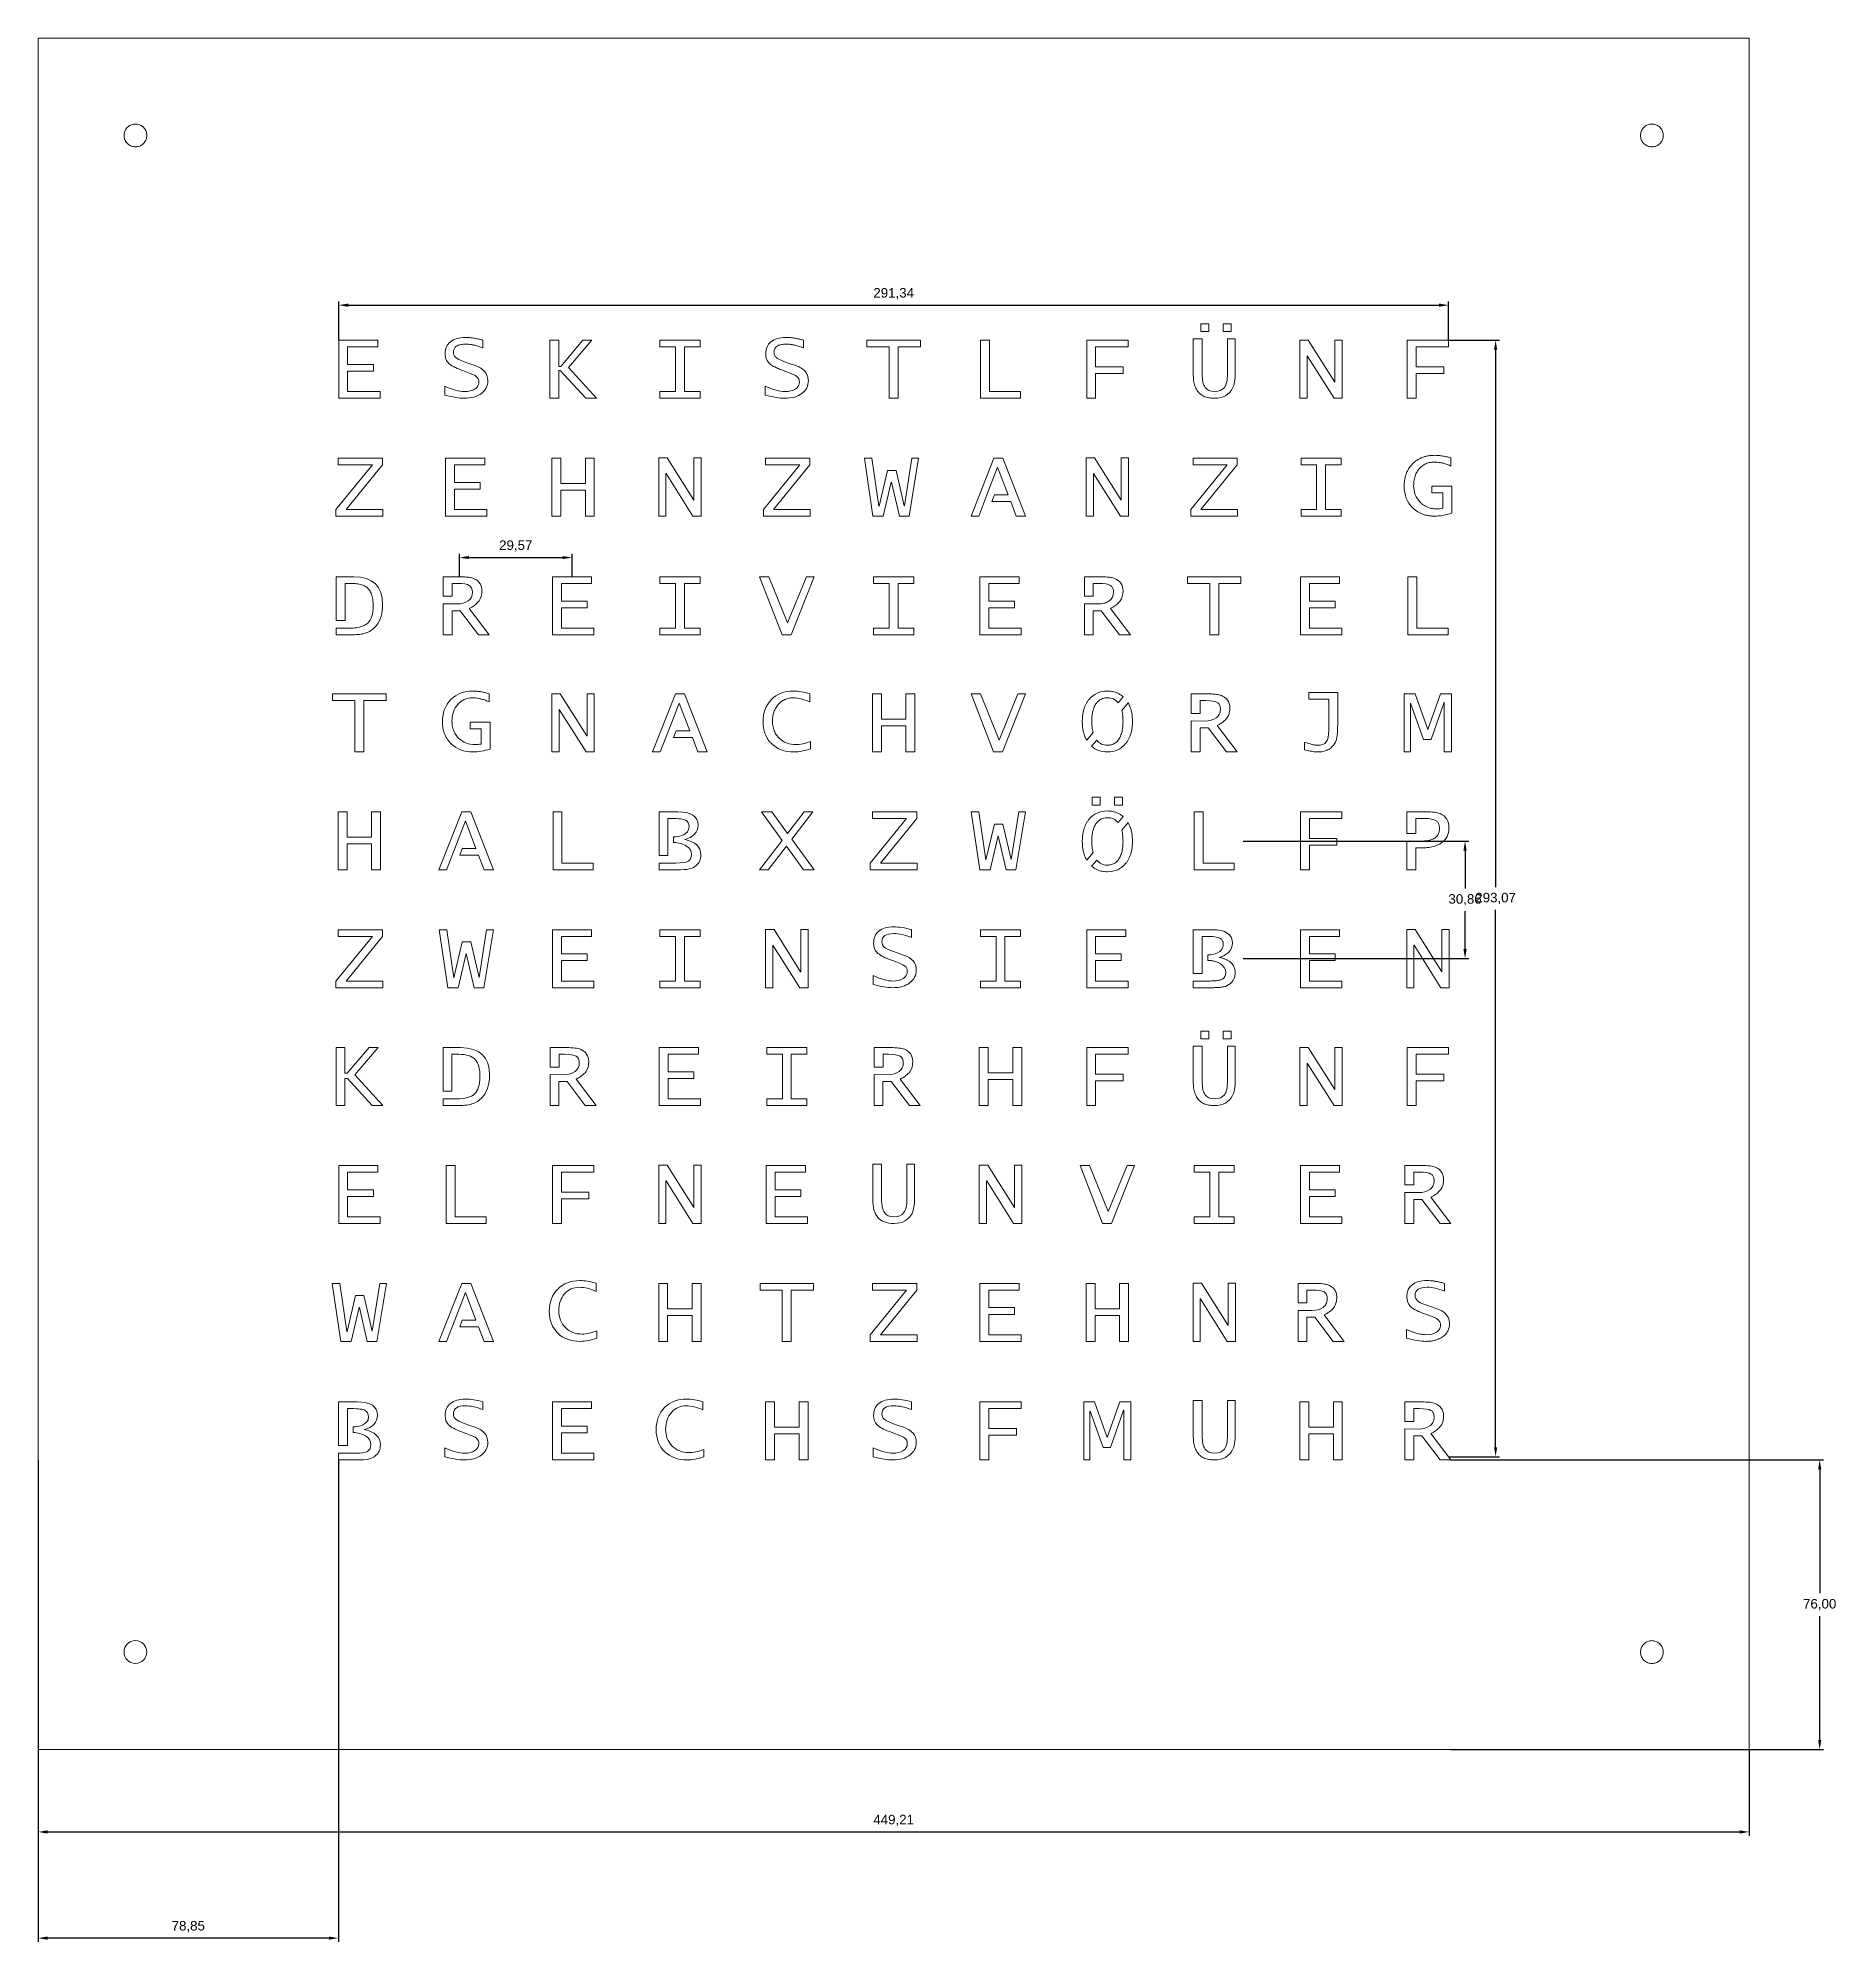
# Model space of a CAD drawing. Header units: millimetres. Extents: x 39 to 511, y -7 to 493.
import ezdxf

# ---------------------------------------------------------------- set-up
doc = ezdxf.new("R2010")
doc.units = ezdxf.units.MM
doc.header["$PDSIZE"] = -1
doc.linetypes.add('SLD-Durchgehend', pattern=[0])
doc.styles.get("Standard").update_dxf_attribs({"font": 'Arial.ttf'})
doc.dimstyles.new('ISO-25', dxfattribs={"dimtxt": 2.5, "dimasz": 2.5, "dimexe": 1.25, "dimexo": 0.625, "dimtad": 1, "dimtxsty": 'Standard', "dimcen": 2.5, "dimadec": 0, "dimazin": 0, "dimtfac": 1, "dimtmove": 0, "dimatfit": 3, "dimfxl": 1, "dimarcsym": 0})

msp = doc.modelspace()

# ---------------------------------------------------------------- blocks, each defined once
blk = doc.blocks.new('*D2')
at = {"color": 0, "lineweight": -2, "transparency": 16777216}
for p, q in [((39.44, 43.87), (39.44, 21.21)), ((488.65, 43.87), (488.65, 21.21)), ((41.94, 22.21), (486.15, 22.21))]:
    blk.add_line(p, q, dxfattribs=at)
at = {"color": 0, "transparency": 16777216}
for points in [[(41.94, 22.62), (41.94, 21.79), (39.44, 22.21)], [(486.15, 22.62), (486.15, 21.79), (488.65, 22.21)]]:
    blk.add_solid(points, dxfattribs=at)
at = {"layer": 'Defpoints', "color": 0, "transparency": 16777216}
for p in [(39.44, 43.87), (488.65, 43.87), (488.65, 22.21)]:
    blk.add_point(p, dxfattribs=at)
at = {"color": 0, "transparency": 16777216, "insert": (264.05, 25.22), "char_height": 2.5, "attachment_point": 5}
blk.add_mtext('449,21', dxfattribs=at)
blk = doc.blocks.new('*D3')
at = {"color": 0, "lineweight": -2, "transparency": 16777216}
for p, q in [((118.38, 413.77), (118.38, 423.97)), ((120.88, 422.97), (407.22, 422.97)), ((409.72, 413.77), (409.72, 423.97))]:
    blk.add_line(p, q, dxfattribs=at)
at = {"color": 0, "transparency": 16777216}
for points in [[(120.88, 423.39), (120.88, 422.55), (118.38, 422.97)], [(407.22, 423.39), (407.22, 422.55), (409.72, 422.97)]]:
    blk.add_solid(points, dxfattribs=at)
at = {"layer": 'Defpoints', "color": 0, "transparency": 16777216}
for p in [(409.72, 422.97), (118.38, 413.77), (409.72, 413.77)]:
    blk.add_point(p, dxfattribs=at)
at = {"color": 0, "transparency": 16777216, "insert": (264.05, 425.98), "char_height": 2.5, "attachment_point": 5}
blk.add_mtext('291,34', dxfattribs=at)
blk = doc.blocks.new('*D4')
at = {"color": 0, "lineweight": -2, "transparency": 16777216}
for p, q in [((409.72, 413.77), (423.07, 413.77)), ((422.07, 411.27), (422.07, 270.24)), ((355.77, 282.31), (415.05, 282.31)), ((414.05, 279.81), (414.05, 269.89)), ((414.05, 253.95), (414.05, 263.87)), ((422.07, 123.19), (422.07, 264.22)), ((355.77, 251.45), (415.05, 251.45)), ((409.72, 120.69), (423.07, 120.69))]:
    blk.add_line(p, q, dxfattribs=at)
at = {"color": 0, "transparency": 16777216}
for points in [[(421.65, 411.27), (422.48, 411.27), (422.07, 413.77)], [(413.63, 279.81), (414.46, 279.81), (414.05, 282.31)], [(413.63, 253.95), (414.46, 253.95), (414.05, 251.45)], [(421.65, 123.19), (422.48, 123.19), (422.07, 120.69)]]:
    blk.add_solid(points, dxfattribs=at)
at = {"layer": 'Defpoints', "color": 0, "transparency": 16777216}
for p in [(409.72, 413.77), (355.77, 282.31), (355.77, 251.45), (414.05, 251.45), (409.72, 120.69), (422.07, 120.69)]:
    blk.add_point(p, dxfattribs=at)
at = {"color": 0, "transparency": 16777216, "char_height": 2.5, "attachment_point": 5}
for s, insert in [('30,86', (414.05, 266.88)), ('293,07', (422.07, 267.23))]:
    blk.add_mtext(s, dxfattribs=dict(at, insert=insert))
blk = doc.blocks.new('*D5')
at = {"color": 0, "lineweight": -2, "transparency": 16777216}
for p, q in [((150.06, 351.67), (150.06, 357.72)), ((152.56, 356.72), (177.13, 356.72)), ((179.63, 351.67), (179.63, 357.72))]:
    blk.add_line(p, q, dxfattribs=at)
at = {"color": 0, "transparency": 16777216}
for points in [[(152.56, 357.14), (152.56, 356.31), (150.06, 356.72)], [(177.13, 357.14), (177.13, 356.31), (179.63, 356.72)]]:
    blk.add_solid(points, dxfattribs=at)
at = {"layer": 'Defpoints', "color": 0, "transparency": 16777216}
for p in [(179.63, 356.72), (150.06, 351.67), (179.63, 351.67)]:
    blk.add_point(p, dxfattribs=at)
at = {"color": 0, "transparency": 16777216, "insert": (164.84, 359.74), "char_height": 2.5, "attachment_point": 5}
blk.add_mtext('29,57', dxfattribs=at)
blk = doc.blocks.new('*D6')
at = {"color": 0, "lineweight": -2, "transparency": 16777216}
for p, q in [((410.35, 119.87), (508.14, 119.87)), ((507.14, 117.37), (507.14, 84.88)), ((507.14, 46.37), (507.14, 78.85)), ((410.35, 43.87), (508.14, 43.87))]:
    blk.add_line(p, q, dxfattribs=at)
at = {"color": 0, "transparency": 16777216}
for points in [[(506.73, 117.37), (507.56, 117.37), (507.14, 119.87)], [(506.73, 46.37), (507.56, 46.37), (507.14, 43.87)]]:
    blk.add_solid(points, dxfattribs=at)
at = {"layer": 'Defpoints', "color": 0, "transparency": 16777216}
for p in [(410.35, 119.87), (410.35, 43.87), (507.14, 43.87)]:
    blk.add_point(p, dxfattribs=at)
at = {"color": 0, "transparency": 16777216, "insert": (507.14, 81.87), "char_height": 2.5, "attachment_point": 5}
blk.add_mtext('76,00', dxfattribs=at)
blk = doc.blocks.new('*D7')
at = {"color": 0, "lineweight": -2, "transparency": 16777216}
for p, q in [((39.44, 119.87), (39.44, -6.66)), ((118.29, 119.87), (118.29, -6.66)), ((115.79, -5.66), (41.94, -5.66))]:
    blk.add_line(p, q, dxfattribs=at)
at = {"color": 0, "transparency": 16777216}
for points in [[(41.94, -5.25), (41.94, -6.08), (39.44, -5.66)], [(115.79, -5.25), (115.79, -6.08), (118.29, -5.66)]]:
    blk.add_solid(points, dxfattribs=at)
at = {"layer": 'Defpoints', "color": 0, "transparency": 16777216}
for p in [(39.44, 119.87), (118.29, 119.87), (39.44, -5.66)]:
    blk.add_point(p, dxfattribs=at)
at = {"color": 0, "transparency": 16777216, "insert": (78.87, -2.65), "char_height": 2.5, "attachment_point": 5}
blk.add_mtext('78,85', dxfattribs=at)

# ---------------------------------------------------------------- dimensions: what is measured, and where the dimension line sits
for base, p1, p2, picture, middle in [((409.718, 422.971), (118.375, 413.766), (409.718, 413.766), '*D3', (264.047, 425.984)), ((179.626, 356.723), (150.059, 351.668), (179.626, 351.668), '*D5', (164.842, 359.736)), ((39.44, -5.664), (118.292, 119.865), (39.44, 119.865), '*D7', (78.866, -2.651)), ((488.653, 22.207), (39.44, 43.868), (488.653, 43.868), '*D2', (264.047, 25.22))]:
    dim = msp.add_linear_dim(base=base, p1=p1, p2=p2, dimstyle='ISO-25', override={"dimexe": 1, "dimexo": 0, "dimgap": 1.524, "dimtih": 1, "dimtoh": 1, "dimzin": 0, "dimadec": 2, "dimtzin": 0})
    dim.commit()
    dim.dimension.update_dxf_attribs({"geometry": picture, "text_midpoint": middle})
for base, p1, p2, picture, middle in [((422.066, 120.693), (409.718, 413.766), (409.718, 120.693), '*D4', (422.066, 267.23)), ((414.045, 251.446), (355.774, 282.309), (355.774, 251.446), '*D4', (414.045, 266.878)), ((507.144, 43.868), (410.345, 119.865), (410.345, 43.868), '*D6', (507.144, 81.867))]:
    dim = msp.add_linear_dim(base=base, p1=p1, p2=p2, angle=90, dimstyle='ISO-25', override={"dimexe": 1, "dimexo": 0, "dimgap": 1.524, "dimtih": 1, "dimtoh": 1, "dimzin": 0, "dimadec": 2, "dimtzin": 0})
    dim.commit()
    dim.dimension.update_dxf_attribs({"geometry": picture, "text_midpoint": middle})

# ---------------------------------------------------------------- linework, layer by layer
at = {"color": 7, "linetype": 'SLD-Durchgehend', "lineweight": 15}
for p, q in [((488.653, 493.082), (39.44, 493.082)), ((39.44, 493.082), (39.44, 43.868)), ((488.653, 43.868), (488.653, 493.082)), ((346.776, 418.083), (344.722, 418.083)), ((344.722, 418.083), (344.722, 416.03)), ((344.722, 416.03), (346.776, 416.03)), ((346.776, 416.03), (346.776, 418.083)), ((352.624, 418.083), (350.57, 418.083)), ((350.57, 418.083), (350.57, 416.03)), ((350.57, 416.03), (352.624, 416.03)), ((352.624, 416.03), (352.624, 418.083)), ((128.662, 413.766), (118.375, 413.766)), ((118.375, 413.766), (118.375, 398.542)), ((120.712, 407.395), (120.712, 412.008)), ((120.712, 412.008), (128.662, 412.008)), ((128.662, 412.008), (128.662, 413.766)), ((156.229, 411.749), (156.229, 413.778)), ((176.109, 413.766), (173.772, 413.766)), ((173.772, 413.766), (173.772, 398.542)), ((176.109, 406.914), (176.109, 413.766)), ((182.48, 413.766), (176.631, 406.914)), ((178.697, 406.585), (184.841, 413.766)), ((184.841, 413.766), (182.48, 413.766)), ((213.214, 413.766), (202.676, 413.766)), ((202.676, 413.766), (202.676, 412.008)), ((202.676, 412.008), (206.77, 412.008)), ((206.77, 412.008), (206.77, 400.3)), ((209.119, 400.3), (209.119, 412.008)), ((209.119, 412.008), (213.214, 412.008)), ((213.214, 412.008), (213.214, 413.766)), ((240.382, 411.749), (240.382, 413.778)), ((271.071, 413.766), (257.022, 413.766)), ((257.022, 413.766), (257.022, 412.008)), ((257.022, 412.008), (262.87, 412.008)), ((262.87, 412.008), (262.87, 398.542)), ((265.219, 398.542), (265.219, 412.008)), ((265.219, 412.008), (271.071, 412.008)), ((271.071, 412.008), (271.071, 413.766)), ((289.165, 413.766), (286.828, 413.766)), ((286.828, 413.766), (286.828, 398.542)), ((289.165, 400.3), (289.165, 413.766)), ((325.565, 413.766), (314.732, 413.766)), ((314.732, 413.766), (314.732, 398.542)), ((317.068, 406.768), (317.068, 412.008)), ((317.068, 412.008), (325.565, 412.008)), ((325.565, 412.008), (325.565, 413.766)), ((345.03, 414.134), (342.693, 414.134)), ((342.693, 414.134), (342.693, 404.925)), ((345.03, 404.893), (345.03, 414.134)), ((353.705, 414.134), (351.664, 414.134)), ((351.664, 414.134), (351.664, 404.949)), ((353.705, 405.294), (353.705, 414.134)), ((372.893, 413.814), (370.686, 413.814)), ((370.686, 413.814), (370.686, 398.542)), ((379.879, 402.742), (372.893, 413.814)), ((381.815, 413.814), (379.903, 413.814)), ((379.903, 413.814), (379.903, 402.742)), ((381.815, 398.542), (381.815, 413.814)), ((409.718, 413.766), (398.884, 413.766)), ((398.884, 413.766), (398.884, 398.542)), ((401.221, 406.768), (401.221, 412.008)), ((401.221, 412.008), (409.718, 412.008)), ((409.718, 412.008), (409.718, 413.766)), ((127.451, 407.395), (120.712, 407.395)), ((120.712, 400.3), (120.712, 405.638)), ((120.712, 405.638), (127.451, 405.638)), ((127.451, 405.638), (127.451, 407.395)), ((150.45, 405.982), (152.013, 405.415)), ((152.762, 407.61), (151.268, 408.133)), ((154.184, 407.12), (152.762, 407.61)), ((176.631, 406.914), (176.109, 406.914)), ((176.109, 398.542), (176.109, 405.835)), ((176.109, 405.835), (176.537, 405.835)), ((176.537, 405.835), (183.217, 398.542)), ((186.015, 398.542), (178.697, 406.585)), ((234.602, 405.982), (236.166, 405.415)), ((236.915, 407.61), (235.421, 408.133)), ((238.336, 407.12), (236.915, 407.61)), ((324.318, 406.768), (317.068, 406.768)), ((317.068, 398.542), (317.068, 405.01)), ((317.068, 405.01), (324.318, 405.01)), ((324.318, 405.01), (324.318, 406.768)), ((372.585, 398.542), (372.585, 409.7)), ((372.585, 409.7), (372.622, 409.7)), ((372.622, 409.7), (379.656, 398.542)), ((408.47, 406.768), (401.221, 406.768)), ((401.221, 398.542), (401.221, 405.01)), ((401.221, 405.01), (408.47, 405.01)), ((408.47, 405.01), (408.47, 406.768)), ((129.209, 400.3), (120.712, 400.3)), ((129.209, 398.542), (129.209, 400.3)), ((146.189, 401.701), (146.189, 399.385)), ((206.77, 400.3), (202.676, 400.3)), ((202.676, 400.3), (202.676, 398.542)), ((213.214, 400.3), (209.119, 400.3)), ((213.214, 398.542), (213.214, 400.3)), ((230.342, 401.701), (230.342, 399.385)), ((297.366, 400.3), (289.165, 400.3)), ((297.366, 398.542), (297.366, 400.3)), ((379.903, 402.742), (379.879, 402.742)), ((118.375, 398.542), (129.209, 398.542)), ((173.772, 398.542), (176.109, 398.542)), ((183.217, 398.542), (186.015, 398.542)), ((202.676, 398.542), (213.214, 398.542)), ((262.87, 398.542), (265.219, 398.542)), ((286.828, 398.542), (297.366, 398.542)), ((314.732, 398.542), (317.068, 398.542)), ((370.686, 398.542), (372.585, 398.542)), ((379.656, 398.542), (381.815, 398.542)), ((398.884, 398.542), (401.221, 398.542)), ((127.2, 381.062), (117.646, 369.354)), ((129.844, 382.82), (118.229, 382.82)), ((118.229, 382.82), (118.229, 381.062)), ((118.229, 381.062), (127.2, 381.062)), ((120.303, 369.354), (129.844, 381.062)), ((129.844, 381.062), (129.844, 382.82)), ((156.713, 382.82), (146.426, 382.82)), ((146.426, 382.82), (146.426, 367.597)), ((148.763, 376.45), (148.763, 381.062)), ((148.763, 381.062), (156.713, 381.062)), ((156.713, 381.062), (156.713, 382.82)), ((176.666, 382.82), (174.329, 382.82)), ((174.329, 382.82), (174.329, 367.597)), ((176.666, 376.166), (176.666, 382.82)), ((185.458, 382.82), (183.109, 382.82)), ((183.109, 382.82), (183.109, 376.166)), ((185.458, 367.597), (185.458, 382.82)), ((204.587, 382.869), (202.38, 382.869)), ((202.38, 382.869), (202.38, 367.597)), ((211.573, 371.796), (204.587, 382.869)), ((213.509, 382.869), (211.598, 382.869)), ((211.598, 382.869), (211.598, 371.796)), ((213.509, 367.597), (213.509, 382.869)), ((239.404, 381.062), (229.85, 369.354)), ((242.048, 382.82), (230.433, 382.82)), ((230.433, 382.82), (230.433, 381.062)), ((230.433, 381.062), (239.404, 381.062)), ((232.507, 369.354), (242.048, 381.062)), ((242.048, 381.062), (242.048, 382.82)), ((258.343, 382.82), (256.35, 382.82)), ((256.35, 382.82), (258.614, 367.597)), ((260.193, 370.172), (258.343, 382.82)), ((268.82, 382.82), (266.864, 370.314)), ((268.095, 367.597), (270.598, 382.82)), ((270.598, 382.82), (268.82, 382.82)), ((290.358, 382.82), (284.352, 367.597)), ((288.528, 373.161), (291.294, 380.435)), ((292.695, 382.82), (290.358, 382.82)), ((291.294, 380.435), (294.08, 373.161)), ((298.697, 367.597), (292.695, 382.82)), ((316.791, 382.869), (314.584, 382.869)), ((314.584, 382.869), (314.584, 367.597)), ((323.777, 371.796), (316.791, 382.869)), ((325.713, 382.869), (323.801, 382.869)), ((323.801, 382.869), (323.801, 371.796)), ((325.713, 367.597), (325.713, 382.869)), ((351.607, 381.062), (342.054, 369.354)), ((354.252, 382.82), (342.637, 382.82)), ((342.637, 382.82), (342.637, 381.062)), ((342.637, 381.062), (351.607, 381.062)), ((344.71, 369.354), (354.252, 381.062)), ((354.252, 381.062), (354.252, 382.82)), ((381.519, 382.82), (370.981, 382.82)), ((370.981, 382.82), (370.981, 381.062)), ((370.981, 381.062), (375.076, 381.062)), ((375.076, 381.062), (375.076, 369.354)), ((377.425, 369.354), (377.425, 381.062)), ((377.425, 381.062), (381.519, 381.062)), ((381.519, 381.062), (381.519, 382.82)), ((410.351, 380.718), (410.351, 382.869)), ((155.502, 376.45), (148.763, 376.45)), ((155.502, 374.692), (155.502, 376.45)), ((183.109, 376.166), (176.666, 376.166)), ((204.28, 367.597), (204.28, 378.754)), ((204.28, 378.754), (204.316, 378.754)), ((204.316, 378.754), (211.351, 367.597)), ((262.425, 379.604), (260.23, 370.172)), ((261.319, 367.597), (263.433, 376.531)), ((264.677, 379.604), (262.425, 379.604)), ((263.433, 376.531), (263.458, 376.531)), ((263.458, 376.531), (265.555, 367.597)), ((266.835, 370.314), (264.677, 379.604)), ((316.483, 367.597), (316.483, 378.754)), ((316.483, 378.754), (316.52, 378.754)), ((316.52, 378.754), (323.554, 367.597)), ((410.542, 375.429), (405.346, 375.429)), ((405.346, 375.429), (405.346, 373.671)), ((410.542, 368.358), (410.542, 375.429)), ((148.763, 369.354), (148.763, 374.692)), ((148.763, 374.692), (155.502, 374.692)), ((176.666, 367.597), (176.666, 374.408)), ((176.666, 374.408), (183.109, 374.408)), ((183.109, 374.408), (183.109, 367.597)), ((211.598, 371.796), (211.573, 371.796)), ((260.23, 370.172), (260.193, 370.172)), ((266.864, 370.314), (266.835, 370.314)), ((286.369, 367.597), (288.528, 373.161)), ((290.496, 373.161), (289.828, 371.403)), ((289.828, 371.403), (294.781, 371.403)), ((291.953, 373.161), (290.496, 373.161)), ((294.08, 373.161), (291.953, 373.161)), ((294.781, 371.403), (296.215, 367.597)), ((323.801, 371.796), (323.777, 371.796)), ((405.346, 373.671), (408.205, 373.671)), ((408.205, 373.671), (408.205, 369.65)), ((117.646, 369.354), (117.646, 367.597)), ((117.646, 367.597), (129.938, 367.597)), ((129.938, 369.354), (120.303, 369.354)), ((129.938, 367.597), (129.938, 369.354)), ((146.426, 367.597), (157.26, 367.597)), ((157.26, 369.354), (148.763, 369.354)), ((157.26, 367.597), (157.26, 369.354)), ((174.329, 367.597), (176.666, 367.597)), ((183.109, 367.597), (185.458, 367.597)), ((202.38, 367.597), (204.28, 367.597)), ((211.351, 367.597), (213.509, 367.597)), ((229.85, 369.354), (229.85, 367.597)), ((229.85, 367.597), (242.141, 367.597)), ((242.141, 369.354), (232.507, 369.354)), ((242.141, 367.597), (242.141, 369.354)), ((258.614, 367.597), (261.319, 367.597)), ((265.555, 367.597), (268.095, 367.597)), ((284.352, 367.597), (286.369, 367.597)), ((296.215, 367.597), (298.697, 367.597)), ((314.584, 367.597), (316.483, 367.597)), ((323.554, 367.597), (325.713, 367.597)), ((342.054, 369.354), (342.054, 367.597)), ((342.054, 367.597), (354.345, 367.597)), ((354.345, 369.354), (344.71, 369.354)), ((354.345, 367.597), (354.345, 369.354)), ((375.076, 369.354), (370.981, 369.354)), ((370.981, 369.354), (370.981, 367.597)), ((370.981, 367.597), (381.519, 367.597)), ((381.519, 369.354), (377.425, 369.354)), ((381.519, 367.597), (381.519, 369.354)), ((117.703, 351.668), (117.695, 340.2)), ((122.296, 351.668), (117.703, 351.668)), ((120.04, 349.91), (121.842, 349.91)), ((120.04, 340.2), (120.04, 349.91)), ((150.059, 351.668), (145.799, 351.668)), ((145.799, 351.668), (145.805, 346.566)), ((148.14, 346.566), (148.14, 349.91)), ((148.14, 349.91), (149.573, 349.91)), ((184.764, 351.668), (174.477, 351.668)), ((174.477, 351.668), (174.477, 336.445)), ((176.814, 345.298), (176.814, 349.91)), ((176.814, 349.91), (184.764, 349.91)), ((184.764, 349.91), (184.764, 351.668)), ((213.214, 351.668), (202.676, 351.668)), ((202.676, 351.668), (202.676, 349.91)), ((202.676, 349.91), (206.77, 349.91)), ((206.77, 349.91), (206.77, 338.202)), ((209.119, 338.202), (209.119, 349.91)), ((209.119, 349.91), (213.214, 349.91)), ((213.214, 349.91), (213.214, 351.668)), ((231.314, 351.668), (228.847, 351.668)), ((228.847, 351.668), (234.756, 336.445)), ((236.182, 339.567), (231.314, 351.668)), ((241.147, 351.668), (236.182, 339.567)), ((237.105, 336.445), (243.144, 351.668)), ((243.144, 351.668), (241.147, 351.668)), ((269.317, 351.668), (258.78, 351.668)), ((258.78, 351.668), (258.78, 349.91)), ((258.78, 349.91), (262.874, 349.91)), ((262.874, 349.91), (262.874, 338.202)), ((265.223, 338.202), (265.223, 349.91)), ((265.223, 349.91), (269.317, 349.91)), ((269.317, 349.91), (269.317, 351.668)), ((296.967, 351.668), (286.681, 351.668)), ((286.681, 351.668), (286.681, 336.445)), ((289.017, 345.298), (289.017, 349.91)), ((289.017, 349.91), (296.967, 349.91)), ((296.967, 349.91), (296.967, 351.668)), ((318.364, 351.668), (314.104, 351.668)), ((314.104, 351.668), (314.11, 346.566)), ((316.446, 346.566), (316.446, 349.91)), ((316.446, 349.91), (317.878, 349.91)), ((355.224, 351.668), (341.175, 351.668)), ((341.175, 351.668), (341.175, 349.91)), ((341.175, 349.91), (347.023, 349.91)), ((347.023, 349.91), (347.023, 336.445)), ((349.372, 336.445), (349.372, 349.91)), ((349.372, 349.91), (355.224, 349.91)), ((355.224, 349.91), (355.224, 351.668)), ((381.12, 351.668), (370.833, 351.668)), ((370.833, 351.668), (370.833, 336.445)), ((373.17, 345.298), (373.17, 349.91)), ((373.17, 349.91), (381.12, 349.91)), ((381.12, 349.91), (381.12, 351.668)), ((401.369, 351.668), (399.032, 351.668)), ((399.032, 351.668), (399.032, 336.445)), ((401.369, 338.202), (401.369, 351.668)), ((145.805, 346.566), (148.14, 346.566)), ((183.553, 345.298), (176.814, 345.298)), ((183.553, 343.54), (183.553, 345.298)), ((295.756, 345.298), (289.017, 345.298)), ((295.756, 343.54), (295.756, 345.298)), ((314.11, 346.566), (316.446, 346.566)), ((379.909, 345.298), (373.17, 345.298)), ((379.909, 343.54), (379.909, 345.298)), ((117.695, 340.2), (120.04, 340.2)), ((149.37, 344.548), (145.799, 344.566)), ((145.799, 344.566), (145.799, 336.445)), ((148.135, 336.445), (148.135, 342.779)), ((148.135, 342.779), (150.245, 342.779)), ((150.245, 342.779), (155.052, 336.445)), ((157.887, 336.445), (152.635, 343.374)), ((176.814, 338.202), (176.814, 343.54)), ((176.814, 343.54), (183.553, 343.54)), ((289.017, 338.202), (289.017, 343.54)), ((289.017, 343.54), (295.756, 343.54)), ((317.676, 344.548), (314.104, 344.566)), ((314.104, 344.566), (314.104, 336.445)), ((316.441, 336.445), (316.441, 342.779)), ((316.441, 342.779), (318.551, 342.779)), ((318.551, 342.779), (323.358, 336.445)), ((326.193, 336.445), (320.94, 343.374)), ((373.17, 338.202), (373.17, 343.54)), ((373.17, 343.54), (379.909, 343.54)), ((121.214, 338.202), (117.703, 338.203)), ((117.703, 338.203), (117.703, 336.445)), ((117.703, 336.445), (121.668, 336.445)), ((145.799, 336.445), (148.135, 336.445)), ((155.052, 336.445), (157.887, 336.445)), ((174.477, 336.445), (185.311, 336.445)), ((185.311, 338.202), (176.814, 338.202)), ((185.311, 336.445), (185.311, 338.202)), ((206.77, 338.202), (202.676, 338.202)), ((202.676, 338.202), (202.676, 336.445)), ((202.676, 336.445), (213.214, 336.445)), ((213.214, 338.202), (209.119, 338.202)), ((213.214, 336.445), (213.214, 338.202)), ((234.756, 336.445), (237.105, 336.445)), ((262.874, 338.202), (258.78, 338.202)), ((258.78, 338.202), (258.78, 336.445)), ((258.78, 336.445), (269.317, 336.445)), ((269.317, 338.202), (265.223, 338.202)), ((269.317, 336.445), (269.317, 338.202)), ((286.681, 336.445), (297.514, 336.445)), ((297.514, 338.202), (289.017, 338.202)), ((297.514, 336.445), (297.514, 338.202)), ((314.104, 336.445), (316.441, 336.445)), ((323.358, 336.445), (326.193, 336.445)), ((347.023, 336.445), (349.372, 336.445)), ((370.833, 336.445), (381.667, 336.445)), ((381.667, 338.202), (373.17, 338.202)), ((381.667, 336.445), (381.667, 338.202)), ((399.032, 336.445), (409.57, 336.445)), ((409.57, 338.202), (401.369, 338.202)), ((409.57, 336.445), (409.57, 338.202)), ((130.816, 320.928), (116.768, 320.928)), ((116.768, 320.928), (116.768, 319.171)), ((130.816, 319.171), (130.816, 320.928)), ((157.893, 318.826), (157.893, 320.977)), ((176.537, 320.977), (174.329, 320.977)), ((174.329, 320.977), (174.329, 305.705)), ((183.523, 309.905), (176.537, 320.977)), ((185.458, 320.977), (183.547, 320.977)), ((183.547, 320.977), (183.547, 309.905)), ((185.458, 305.705), (185.458, 320.977)), ((206.778, 320.928), (200.772, 305.705)), ((209.115, 320.928), (206.778, 320.928)), ((215.117, 305.705), (209.115, 320.928)), ((242.04, 318.826), (242.04, 320.977)), ((260.821, 320.928), (258.484, 320.928)), ((258.484, 320.928), (258.484, 305.705)), ((260.821, 314.274), (260.821, 320.928)), ((269.613, 320.928), (267.264, 320.928)), ((267.264, 320.928), (267.264, 314.274)), ((269.613, 305.705), (269.613, 320.928)), ((286.843, 320.928), (284.377, 320.928)), ((284.377, 320.928), (290.285, 305.705)), ((291.711, 308.827), (286.843, 320.928)), ((296.676, 320.928), (291.711, 308.827)), ((292.634, 305.705), (298.673, 320.928)), ((298.673, 320.928), (296.676, 320.928)), ((322.944, 318.616), (324.273, 320.199)), ((346.415, 320.928), (342.155, 320.928)), ((342.155, 320.928), (342.161, 315.826)), ((380.604, 321.297), (372.998, 321.297)), ((372.998, 321.297), (372.998, 319.539)), ((380.604, 312.634), (380.604, 321.297)), ((400.911, 320.928), (398.101, 320.928)), ((398.101, 320.928), (398.101, 305.705)), ((404.256, 311.553), (400.911, 320.928)), ((407.569, 320.928), (404.281, 311.553)), ((410.501, 320.928), (407.569, 320.928)), ((410.501, 305.705), (410.501, 320.928)), ((116.768, 319.171), (122.615, 319.171)), ((122.615, 319.171), (122.615, 305.705)), ((124.964, 305.705), (124.964, 319.171)), ((124.964, 319.171), (130.816, 319.171)), ((176.229, 305.705), (176.229, 316.862)), ((176.229, 316.862), (176.265, 316.862)), ((176.265, 316.862), (183.3, 305.705)), ((204.948, 311.269), (207.714, 318.543)), ((207.714, 318.543), (210.5, 311.269)), ((325.573, 318.602), (323.916, 316.612)), ((342.161, 315.826), (344.496, 315.826)), ((344.496, 315.826), (344.496, 319.171)), ((344.496, 319.171), (345.929, 319.171)), ((372.998, 319.539), (378.267, 319.539)), ((378.267, 319.539), (378.267, 311.391)), ((399.725, 305.705), (399.725, 318.494)), ((399.725, 318.494), (399.749, 318.494)), ((399.749, 318.494), (403.167, 308.92)), ((405.135, 308.92), (408.566, 318.77)), ((408.566, 318.77), (408.59, 318.77)), ((408.59, 318.77), (408.59, 305.705)), ((158.084, 313.537), (152.888, 313.537)), ((152.888, 313.537), (152.888, 311.78)), ((152.888, 311.78), (155.747, 311.78)), ((155.747, 311.78), (155.747, 307.758)), ((158.084, 306.466), (158.084, 313.537)), ((183.547, 309.905), (183.523, 309.905)), ((202.789, 305.705), (204.948, 311.269)), ((206.916, 311.269), (206.248, 309.512)), ((208.373, 311.269), (206.916, 311.269)), ((210.5, 311.269), (208.373, 311.269)), ((267.264, 314.274), (260.821, 314.274)), ((260.821, 305.705), (260.821, 312.517)), ((260.821, 312.517), (267.264, 312.517)), ((267.264, 312.517), (267.264, 305.705)), ((314.72, 308.773), (316.389, 310.761)), ((345.727, 313.809), (342.155, 313.826)), ((342.155, 313.826), (342.155, 305.705)), ((344.492, 305.705), (344.492, 312.039)), ((344.492, 312.039), (346.601, 312.039)), ((346.601, 312.039), (351.409, 305.705)), ((354.244, 305.705), (348.991, 312.634)), ((404.281, 311.553), (404.256, 311.553)), ((122.615, 305.705), (124.964, 305.705)), ((174.329, 305.705), (176.229, 305.705)), ((183.3, 305.705), (185.458, 305.705)), ((200.772, 305.705), (202.789, 305.705)), ((206.248, 309.512), (211.201, 309.512)), ((211.201, 309.512), (212.634, 305.705)), ((212.634, 305.705), (215.117, 305.705)), ((242.242, 306.547), (242.242, 308.471)), ((258.484, 305.705), (260.821, 305.705)), ((267.264, 305.705), (269.613, 305.705)), ((290.285, 305.705), (292.634, 305.705)), ((317.358, 308.759), (315.999, 307.19)), ((342.155, 305.705), (344.492, 305.705)), ((351.409, 305.705), (354.244, 305.705)), ((372.678, 307.997), (371.897, 308.256)), ((371.897, 308.256), (371.897, 306.276)), ((398.101, 305.705), (399.725, 305.705)), ((403.167, 308.92), (405.135, 308.92)), ((408.59, 305.705), (410.501, 305.705)), ((120.564, 289.982), (118.227, 289.982)), ((118.227, 289.982), (118.227, 274.759)), ((120.564, 283.328), (120.564, 289.982)), ((129.356, 289.982), (127.008, 289.982)), ((127.008, 289.982), (127.008, 283.328)), ((129.356, 274.759), (129.356, 289.982)), ((150.677, 289.982), (144.671, 274.759)), ((153.013, 289.982), (150.677, 289.982)), ((159.015, 274.759), (153.013, 289.982)), ((176.962, 289.982), (174.625, 289.982)), ((174.625, 289.982), (174.625, 274.759)), ((176.962, 276.517), (176.962, 289.982)), ((207.357, 289.982), (202.445, 289.982)), ((202.445, 289.982), (202.451, 285.388)), ((232.106, 289.982), (229.34, 289.982)), ((229.34, 289.982), (234.779, 282.486)), ((236.208, 284.333), (232.106, 289.982)), ((240.574, 289.982), (236.208, 284.333)), ((237.31, 282.818), (242.854, 289.982)), ((242.854, 289.982), (240.574, 289.982)), ((270.099, 289.982), (258.484, 289.982)), ((258.484, 289.982), (258.484, 288.225)), ((270.099, 288.225), (270.099, 289.982)), ((286.393, 289.982), (284.401, 289.982)), ((284.401, 289.982), (286.665, 274.759)), ((288.244, 277.335), (286.393, 289.982)), ((296.87, 289.982), (294.914, 277.476)), ((296.145, 274.759), (298.648, 289.982)), ((298.648, 289.982), (296.87, 289.982)), ((318.249, 293.804), (316.195, 293.804)), ((316.195, 293.804), (316.195, 291.75)), ((316.195, 291.75), (318.249, 291.75)), ((318.249, 291.75), (318.249, 293.804)), ((324.097, 293.804), (322.043, 293.804)), ((322.043, 293.804), (322.043, 291.75)), ((322.043, 291.75), (324.097, 291.75)), ((324.097, 291.75), (324.097, 293.804)), ((345.267, 289.982), (342.93, 289.982)), ((342.93, 289.982), (342.93, 274.759)), ((345.267, 276.517), (345.267, 289.982)), ((381.667, 289.982), (370.833, 289.982)), ((370.833, 289.982), (370.833, 274.759)), ((381.667, 288.225), (381.667, 289.982)), ((403.736, 289.982), (398.791, 289.982)), ((398.791, 289.982), (398.791, 284.296)), ((148.846, 280.323), (151.612, 287.597)), ((151.612, 287.597), (154.398, 280.323)), ((202.451, 285.388), (202.451, 278.513)), ((204.79, 278.513), (204.788, 288.225)), ((204.788, 288.225), (205.875, 288.225)), ((267.454, 288.225), (257.9, 276.517)), ((258.484, 288.225), (267.454, 288.225)), ((260.557, 276.517), (270.099, 288.225)), ((290.476, 286.767), (288.28, 277.335)), ((292.727, 286.767), (290.476, 286.767)), ((294.886, 277.476), (292.727, 286.767)), ((322.944, 287.152), (324.273, 288.735)), ((325.573, 287.138), (323.916, 285.148)), ((373.17, 282.984), (373.17, 288.225)), ((373.17, 288.225), (381.667, 288.225)), ((401.132, 284.296), (401.132, 288.225)), ((401.132, 288.225), (403.453, 288.225)), ((127.008, 283.328), (120.564, 283.328)), ((120.564, 274.759), (120.564, 281.571)), ((120.564, 281.571), (127.008, 281.571)), ((127.008, 281.571), (127.008, 274.759)), ((146.687, 274.759), (148.846, 280.323)), ((150.814, 280.323), (150.147, 278.566)), ((152.271, 280.323), (150.814, 280.323)), ((154.398, 280.323), (152.271, 280.323)), ((206.287, 283.397), (206.286, 281.939)), ((206.286, 281.939), (206.467, 281.939)), ((206.43, 283.397), (206.287, 283.397)), ((234.779, 282.486), (228.829, 274.759)), ((231.105, 274.759), (235.888, 280.955)), ((235.888, 280.955), (240.384, 274.759)), ((243.162, 274.759), (237.31, 282.818)), ((289.37, 274.759), (291.484, 283.693)), ((291.484, 283.693), (291.508, 283.693)), ((291.508, 283.693), (293.606, 274.759)), ((380.419, 282.984), (373.17, 282.984)), ((373.17, 274.759), (373.17, 281.227)), ((373.17, 281.227), (380.419, 281.227)), ((380.419, 281.227), (380.419, 282.984)), ((398.791, 284.296), (401.132, 284.296)), ((402.586, 282.296), (398.791, 282.296)), ((398.791, 282.296), (398.791, 274.759)), ((401.128, 274.759), (401.128, 280.538)), ((401.128, 280.538), (402.837, 280.538)), ((150.147, 278.566), (155.099, 278.566)), ((155.099, 278.566), (156.533, 274.759)), ((185.163, 276.517), (176.962, 276.517)), ((185.163, 274.759), (185.163, 276.517)), ((202.451, 276.517), (202.445, 274.759)), ((202.451, 278.513), (204.79, 278.513)), ((206.896, 276.517), (202.451, 276.517)), ((257.9, 276.517), (257.9, 274.759)), ((270.192, 276.517), (260.557, 276.517)), ((270.192, 274.759), (270.192, 276.517)), ((288.28, 277.335), (288.244, 277.335)), ((294.914, 277.476), (294.886, 277.476)), ((314.72, 277.31), (316.389, 279.297)), ((317.358, 277.295), (315.999, 275.727)), ((353.468, 276.517), (345.267, 276.517)), ((353.468, 274.759), (353.468, 276.517)), ((118.227, 274.759), (120.564, 274.759)), ((127.008, 274.759), (129.356, 274.759)), ((144.671, 274.759), (146.687, 274.759)), ((156.533, 274.759), (159.015, 274.759)), ((174.625, 274.759), (185.163, 274.759)), ((202.445, 274.759), (207.038, 274.759)), ((228.829, 274.759), (231.105, 274.759)), ((240.384, 274.759), (243.162, 274.759)), ((257.9, 274.759), (270.192, 274.759)), ((286.665, 274.759), (289.37, 274.759)), ((293.606, 274.759), (296.145, 274.759)), ((342.93, 274.759), (353.468, 274.759)), ((370.833, 274.759), (373.17, 274.759)), ((398.791, 274.759), (401.128, 274.759)), ((127.2, 257.279), (117.646, 245.571)), ((129.844, 259.037), (118.229, 259.037)), ((118.229, 259.037), (118.229, 257.279)), ((118.229, 257.279), (127.2, 257.279)), ((120.303, 245.571), (129.844, 257.279)), ((129.844, 257.279), (129.844, 259.037)), ((146.712, 259.037), (144.719, 259.037)), ((144.719, 259.037), (146.983, 243.813)), ((148.562, 246.389), (146.712, 259.037)), ((150.794, 255.821), (148.599, 246.389)), ((153.046, 255.821), (150.794, 255.821)), ((155.204, 246.531), (153.046, 255.821)), ((157.189, 259.037), (155.233, 246.531)), ((156.464, 243.813), (158.967, 259.037)), ((158.967, 259.037), (157.189, 259.037)), ((184.764, 259.037), (174.477, 259.037)), ((174.477, 259.037), (174.477, 243.813)), ((176.814, 252.666), (176.814, 257.279)), ((176.814, 257.279), (184.764, 257.279)), ((184.764, 257.279), (184.764, 259.037)), ((213.214, 259.037), (202.676, 259.037)), ((202.676, 259.037), (202.676, 257.279)), ((202.676, 257.279), (206.77, 257.279)), ((206.77, 257.279), (206.77, 245.571)), ((209.119, 245.571), (209.119, 257.279)), ((209.119, 257.279), (213.214, 257.279)), ((213.214, 257.279), (213.214, 259.037)), ((232.638, 259.085), (230.431, 259.085)), ((230.431, 259.085), (230.431, 243.813)), ((232.33, 243.813), (232.33, 254.971)), ((232.33, 254.971), (232.367, 254.971)), ((232.367, 254.971), (239.402, 243.813)), ((239.624, 248.013), (232.638, 259.085)), ((241.56, 259.085), (239.648, 259.085)), ((239.648, 259.085), (239.648, 248.013)), ((241.56, 243.813), (241.56, 259.085)), ((268.709, 257.02), (268.709, 259.049)), ((297.366, 259.037), (286.828, 259.037)), ((286.828, 259.037), (286.828, 257.279)), ((286.828, 257.279), (290.923, 257.279)), ((290.923, 257.279), (290.923, 245.571)), ((293.272, 245.571), (293.272, 257.279)), ((293.272, 257.279), (297.366, 257.279)), ((297.366, 257.279), (297.366, 259.037)), ((325.018, 259.037), (314.732, 259.037)), ((314.732, 259.037), (314.732, 243.813)), ((317.068, 252.666), (317.068, 257.279)), ((317.068, 257.279), (325.018, 257.279)), ((325.018, 257.279), (325.018, 259.037)), ((347.612, 259.037), (342.699, 259.037)), ((342.699, 259.037), (342.705, 254.442)), ((345.045, 247.567), (345.042, 257.279)), ((345.042, 257.279), (346.13, 257.279)), ((381.12, 259.037), (370.833, 259.037)), ((370.833, 259.037), (370.833, 243.813)), ((373.17, 252.666), (373.17, 257.279)), ((373.17, 257.279), (381.12, 257.279)), ((381.12, 257.279), (381.12, 259.037)), ((400.944, 259.085), (398.737, 259.085)), ((398.737, 259.085), (398.737, 243.813)), ((400.636, 243.813), (400.636, 254.971)), ((400.636, 254.971), (400.672, 254.971)), ((400.672, 254.971), (407.707, 243.813)), ((407.93, 248.013), (400.944, 259.085)), ((409.866, 259.085), (407.954, 259.085)), ((407.954, 259.085), (407.954, 248.013)), ((409.866, 243.813), (409.866, 259.085)), ((149.688, 243.813), (151.802, 252.747)), ((151.802, 252.747), (151.827, 252.747)), ((151.827, 252.747), (153.924, 243.813)), ((183.553, 252.666), (176.814, 252.666)), ((176.814, 245.571), (176.814, 250.909)), ((176.814, 250.909), (183.553, 250.909)), ((183.553, 250.909), (183.553, 252.666)), ((262.93, 251.253), (264.494, 250.686)), ((265.243, 252.881), (263.748, 253.403)), ((266.664, 252.391), (265.243, 252.881)), ((323.807, 252.666), (317.068, 252.666)), ((317.068, 245.571), (317.068, 250.909)), ((317.068, 250.909), (323.807, 250.909)), ((323.807, 250.909), (323.807, 252.666)), ((342.705, 254.442), (342.705, 247.567)), ((346.685, 252.452), (346.541, 252.452)), ((346.541, 252.452), (346.541, 250.994)), ((346.541, 250.994), (346.721, 250.994)), ((379.909, 252.666), (373.17, 252.666)), ((373.17, 245.571), (373.17, 250.909)), ((373.17, 250.909), (379.909, 250.909)), ((379.909, 250.909), (379.909, 252.666)), ((117.646, 245.571), (117.646, 243.813)), ((129.938, 245.571), (120.303, 245.571)), ((129.938, 243.813), (129.938, 245.571)), ((148.599, 246.389), (148.562, 246.389)), ((155.233, 246.531), (155.204, 246.531)), ((185.311, 245.571), (176.814, 245.571)), ((185.311, 243.813), (185.311, 245.571)), ((206.77, 245.571), (202.676, 245.571)), ((202.676, 245.571), (202.676, 243.813)), ((213.214, 245.571), (209.119, 245.571)), ((213.214, 243.813), (213.214, 245.571)), ((239.648, 248.013), (239.624, 248.013)), ((258.67, 246.972), (258.67, 244.656)), ((290.923, 245.571), (286.828, 245.571)), ((286.828, 245.571), (286.828, 243.813)), ((297.366, 245.571), (293.272, 245.571)), ((297.366, 243.813), (297.366, 245.571)), ((325.565, 245.571), (317.068, 245.571)), ((325.565, 243.813), (325.565, 245.571)), ((342.705, 245.571), (342.699, 243.813)), ((342.705, 247.567), (345.045, 247.567)), ((347.15, 245.571), (342.705, 245.571)), ((381.667, 245.571), (373.17, 245.571)), ((381.667, 243.813), (381.667, 245.571)), ((407.954, 248.013), (407.93, 248.013)), ((117.646, 243.813), (129.938, 243.813)), ((146.983, 243.813), (149.688, 243.813)), ((153.924, 243.813), (156.464, 243.813)), ((174.477, 243.813), (185.311, 243.813)), ((202.676, 243.813), (213.214, 243.813)), ((230.431, 243.813), (232.33, 243.813)), ((239.402, 243.813), (241.56, 243.813)), ((286.828, 243.813), (297.366, 243.813)), ((314.732, 243.813), (325.565, 243.813)), ((342.699, 243.813), (347.292, 243.813)), ((370.833, 243.813), (381.667, 243.813)), ((398.737, 243.813), (400.636, 243.813)), ((407.707, 243.813), (409.866, 243.813)), ((346.776, 232.408), (344.722, 232.408)), ((344.722, 232.408), (344.722, 230.355)), ((344.722, 230.355), (346.776, 230.355)), ((346.776, 230.355), (346.776, 232.408)), ((352.624, 232.408), (350.57, 232.408)), ((350.57, 232.408), (350.57, 230.355)), ((350.57, 230.355), (352.624, 230.355)), ((352.624, 230.355), (352.624, 232.408)), ((120.007, 228.091), (117.671, 228.091)), ((117.671, 228.091), (117.671, 212.867)), ((120.007, 221.341), (120.007, 228.091)), ((126.378, 228.091), (120.617, 221.341)), ((122.595, 220.91), (128.739, 228.091)), ((128.739, 228.091), (126.378, 228.091)), ((145.754, 228.091), (145.746, 216.622)), ((150.346, 228.091), (145.754, 228.091)), ((148.091, 226.333), (149.893, 226.333)), ((148.091, 216.622), (148.091, 226.333)), ((178.11, 228.091), (173.849, 228.091)), ((173.849, 228.091), (173.856, 222.988)), ((176.191, 222.988), (176.191, 226.333)), ((176.191, 226.333), (177.624, 226.333)), ((212.815, 228.091), (202.528, 228.091)), ((202.528, 228.091), (202.528, 212.867)), ((204.865, 221.72), (204.865, 226.333)), ((204.865, 226.333), (212.815, 226.333)), ((212.815, 226.333), (212.815, 228.091)), ((241.264, 228.091), (230.727, 228.091)), ((230.727, 228.091), (230.727, 226.333)), ((230.727, 226.333), (234.821, 226.333)), ((234.821, 226.333), (234.821, 214.625)), ((237.17, 214.625), (237.17, 226.333)), ((237.17, 226.333), (241.264, 226.333)), ((241.264, 226.333), (241.264, 228.091)), ((263.169, 228.091), (258.909, 228.091)), ((258.909, 228.091), (258.915, 222.988)), ((261.25, 222.988), (261.25, 226.333)), ((261.25, 226.333), (262.683, 226.333)), ((288.87, 228.091), (286.533, 228.091)), ((286.533, 228.091), (286.533, 212.867)), ((288.87, 221.437), (288.87, 228.091)), ((297.662, 228.091), (295.313, 228.091)), ((295.313, 228.091), (295.313, 221.437)), ((297.662, 212.867), (297.662, 228.091)), ((325.565, 228.091), (314.732, 228.091)), ((314.732, 228.091), (314.732, 212.867)), ((317.068, 221.093), (317.068, 226.333)), ((317.068, 226.333), (325.565, 226.333)), ((325.565, 226.333), (325.565, 228.091)), ((345.03, 228.459), (342.693, 228.459)), ((342.693, 228.459), (342.693, 219.25)), ((345.03, 219.217), (345.03, 228.459)), ((353.705, 228.459), (351.664, 228.459)), ((351.664, 228.459), (351.664, 219.274)), ((353.705, 219.618), (353.705, 228.459)), ((372.893, 228.139), (370.686, 228.139)), ((370.686, 228.139), (370.686, 212.867)), ((379.879, 217.067), (372.893, 228.139)), ((381.815, 228.139), (379.903, 228.139)), ((379.903, 228.139), (379.903, 217.067)), ((381.815, 212.867), (381.815, 228.139)), ((409.718, 228.091), (398.884, 228.091)), ((398.884, 228.091), (398.884, 212.867)), ((401.221, 221.093), (401.221, 226.333)), ((401.221, 226.333), (409.718, 226.333)), ((409.718, 226.333), (409.718, 228.091)), ((120.617, 221.341), (120.007, 221.341)), ((120.007, 219.935), (120.641, 219.935)), ((120.007, 212.867), (120.007, 219.935)), ((120.641, 219.935), (127.115, 212.867)), ((129.913, 212.867), (122.595, 220.91)), ((177.421, 220.971), (173.849, 220.988)), ((173.849, 220.988), (173.849, 212.867)), ((173.856, 222.988), (176.191, 222.988)), ((211.604, 221.72), (204.865, 221.72)), ((204.865, 214.625), (204.865, 219.963)), ((204.865, 219.963), (211.604, 219.963)), ((211.604, 219.963), (211.604, 221.72)), ((262.481, 220.971), (258.909, 220.988)), ((258.909, 220.988), (258.909, 212.867)), ((258.915, 222.988), (261.25, 222.988)), ((295.313, 221.437), (288.87, 221.437)), ((324.318, 221.093), (317.068, 221.093)), ((324.318, 219.335), (324.318, 221.093)), ((372.585, 212.867), (372.585, 224.025)), ((372.585, 224.025), (372.622, 224.025)), ((372.622, 224.025), (379.656, 212.867)), ((408.47, 221.093), (401.221, 221.093)), ((408.47, 219.335), (408.47, 221.093)), ((145.746, 216.622), (148.091, 216.622)), ((176.186, 212.867), (176.186, 219.201)), ((176.186, 219.201), (178.296, 219.201)), ((178.296, 219.201), (183.103, 212.867)), ((185.938, 212.867), (180.686, 219.797)), ((261.246, 212.867), (261.246, 219.201)), ((261.246, 219.201), (263.355, 219.201)), ((263.355, 219.201), (268.163, 212.867)), ((270.998, 212.867), (265.745, 219.797)), ((288.87, 212.867), (288.87, 219.679)), ((288.87, 219.679), (295.313, 219.679)), ((295.313, 219.679), (295.313, 212.867)), ((317.068, 212.867), (317.068, 219.335)), ((317.068, 219.335), (324.318, 219.335)), ((379.903, 217.067), (379.879, 217.067)), ((401.221, 212.867), (401.221, 219.335)), ((401.221, 219.335), (408.47, 219.335)), ((117.671, 212.867), (120.007, 212.867)), ((127.115, 212.867), (129.913, 212.867)), ((149.265, 214.625), (145.754, 214.626)), ((145.754, 214.626), (145.754, 212.867)), ((145.754, 212.867), (149.719, 212.867)), ((173.849, 212.867), (176.186, 212.867)), ((183.103, 212.867), (185.938, 212.867)), ((202.528, 212.867), (213.361, 212.867)), ((213.361, 214.625), (204.865, 214.625)), ((213.361, 212.867), (213.361, 214.625)), ((234.821, 214.625), (230.727, 214.625)), ((230.727, 214.625), (230.727, 212.867)), ((230.727, 212.867), (241.264, 212.867)), ((241.264, 214.625), (237.17, 214.625)), ((241.264, 212.867), (241.264, 214.625)), ((258.909, 212.867), (261.246, 212.867)), ((268.163, 212.867), (270.998, 212.867)), ((286.533, 212.867), (288.87, 212.867)), ((295.313, 212.867), (297.662, 212.867)), ((314.732, 212.867), (317.068, 212.867)), ((370.686, 212.867), (372.585, 212.867)), ((379.656, 212.867), (381.815, 212.867)), ((398.884, 212.867), (401.221, 212.867)), ((128.662, 197.145), (118.375, 197.145)), ((118.375, 197.145), (118.375, 181.921)), ((120.712, 190.774), (120.712, 195.387)), ((120.712, 195.387), (128.662, 195.387)), ((128.662, 195.387), (128.662, 197.145)), ((148.911, 197.145), (146.574, 197.145)), ((146.574, 197.145), (146.574, 181.921)), ((148.911, 183.679), (148.911, 197.145)), ((185.311, 197.145), (174.477, 197.145)), ((174.477, 197.145), (174.477, 181.921)), ((176.814, 190.147), (176.814, 195.387)), ((176.814, 195.387), (185.311, 195.387)), ((185.311, 195.387), (185.311, 197.145)), ((204.587, 197.194), (202.38, 197.194)), ((202.38, 197.194), (202.38, 181.921)), ((211.573, 186.121), (204.587, 197.194)), ((213.509, 197.194), (211.598, 197.194)), ((211.598, 197.194), (211.598, 186.121)), ((213.509, 181.921), (213.509, 197.194)), ((240.866, 197.145), (230.579, 197.145)), ((230.579, 197.145), (230.579, 181.921)), ((232.916, 190.774), (232.916, 195.387)), ((232.916, 195.387), (240.866, 195.387)), ((240.866, 195.387), (240.866, 197.145)), ((260.877, 197.513), (258.54, 197.513)), ((258.54, 197.513), (258.54, 188.304)), ((260.877, 188.272), (260.877, 197.513)), ((269.552, 197.513), (267.511, 197.513)), ((267.511, 197.513), (267.511, 188.328)), ((269.552, 188.673), (269.552, 197.513)), ((288.74, 197.194), (286.533, 197.194)), ((286.533, 197.194), (286.533, 181.921)), ((295.726, 186.121), (288.74, 197.194)), ((297.662, 197.194), (295.75, 197.194)), ((295.75, 197.194), (295.75, 186.121)), ((297.662, 181.921), (297.662, 197.194)), ((315.467, 197.145), (313, 197.145)), ((313, 197.145), (318.909, 181.921)), ((320.335, 185.044), (315.467, 197.145)), ((325.3, 197.145), (320.335, 185.044)), ((321.258, 181.921), (327.296, 197.145)), ((327.296, 197.145), (325.3, 197.145)), ((353.468, 197.145), (342.93, 197.145)), ((342.93, 197.145), (342.93, 195.387)), ((342.93, 195.387), (347.025, 195.387)), ((347.025, 195.387), (347.025, 183.679)), ((349.374, 183.679), (349.374, 195.387)), ((349.374, 195.387), (353.468, 195.387)), ((353.468, 195.387), (353.468, 197.145)), ((381.12, 197.145), (370.833, 197.145)), ((370.833, 197.145), (370.833, 181.921)), ((373.17, 190.774), (373.17, 195.387)), ((373.17, 195.387), (381.12, 195.387)), ((381.12, 195.387), (381.12, 197.145)), ((402.517, 197.145), (398.257, 197.145)), ((398.257, 197.145), (398.263, 192.043)), ((400.598, 192.043), (400.598, 195.387)), ((400.598, 195.387), (402.031, 195.387)), ((127.451, 190.774), (120.712, 190.774)), ((127.451, 189.017), (127.451, 190.774)), ((184.063, 190.147), (176.814, 190.147)), ((184.063, 188.389), (184.063, 190.147)), ((204.28, 181.921), (204.28, 193.079)), ((204.28, 193.079), (204.316, 193.079)), ((204.316, 193.079), (211.351, 181.921)), ((239.655, 190.774), (232.916, 190.774)), ((239.655, 189.017), (239.655, 190.774)), ((288.432, 181.921), (288.432, 193.079)), ((288.432, 193.079), (288.469, 193.079)), ((288.469, 193.079), (295.503, 181.921)), ((379.909, 190.774), (373.17, 190.774)), ((379.909, 189.017), (379.909, 190.774)), ((401.829, 190.025), (398.257, 190.043)), ((398.257, 190.043), (398.257, 181.921)), ((398.263, 192.043), (400.598, 192.043)), ((120.712, 183.679), (120.712, 189.017)), ((120.712, 189.017), (127.451, 189.017)), ((176.814, 181.921), (176.814, 188.389)), ((176.814, 188.389), (184.063, 188.389)), ((211.598, 186.121), (211.573, 186.121)), ((232.916, 183.679), (232.916, 189.017)), ((232.916, 189.017), (239.655, 189.017)), ((295.75, 186.121), (295.726, 186.121)), ((373.17, 183.679), (373.17, 189.017)), ((373.17, 189.017), (379.909, 189.017)), ((400.593, 181.921), (400.593, 188.255)), ((400.593, 188.255), (402.703, 188.255)), ((402.703, 188.255), (407.51, 181.921)), ((410.345, 181.921), (405.093, 188.851)), ((118.375, 181.921), (129.209, 181.921)), ((129.209, 183.679), (120.712, 183.679)), ((129.209, 181.921), (129.209, 183.679)), ((146.574, 181.921), (157.112, 181.921)), ((157.112, 183.679), (148.911, 183.679)), ((157.112, 181.921), (157.112, 183.679)), ((174.477, 181.921), (176.814, 181.921)), ((202.38, 181.921), (204.28, 181.921)), ((211.351, 181.921), (213.509, 181.921)), ((230.579, 181.921), (241.412, 181.921)), ((241.412, 183.679), (232.916, 183.679)), ((241.412, 181.921), (241.412, 183.679)), ((286.533, 181.921), (288.432, 181.921)), ((295.503, 181.921), (297.662, 181.921)), ((318.909, 181.921), (321.258, 181.921)), ((347.025, 183.679), (342.93, 183.679)), ((342.93, 183.679), (342.93, 181.921)), ((342.93, 181.921), (353.468, 181.921)), ((353.468, 183.679), (349.374, 183.679)), ((353.468, 181.921), (353.468, 183.679)), ((370.833, 181.921), (381.667, 181.921)), ((381.667, 183.679), (373.17, 183.679)), ((381.667, 181.921), (381.667, 183.679)), ((398.257, 181.921), (400.593, 181.921)), ((407.51, 181.921), (410.345, 181.921)), ((118.661, 166.199), (116.668, 166.199)), ((116.668, 166.199), (118.932, 150.976)), ((120.512, 153.551), (118.661, 166.199)), ((129.138, 166.199), (127.182, 153.693)), ((128.413, 150.976), (130.916, 166.199)), ((130.916, 166.199), (129.138, 166.199)), ((150.677, 166.199), (144.671, 150.976)), ((153.013, 166.199), (150.677, 166.199)), ((159.015, 150.976), (153.013, 166.199)), ((185.938, 164.097), (185.938, 166.248)), ((204.717, 166.199), (202.38, 166.199)), ((202.38, 166.199), (202.38, 150.976)), ((204.717, 159.545), (204.717, 166.199)), ((213.509, 166.199), (211.16, 166.199)), ((211.16, 166.199), (211.16, 159.545)), ((213.509, 150.976), (213.509, 166.199)), ((243.02, 166.199), (228.971, 166.199)), ((228.971, 166.199), (228.971, 164.441)), ((243.02, 164.441), (243.02, 166.199)), ((270.098, 166.199), (258.483, 166.199)), ((258.483, 166.199), (258.483, 164.441)), ((270.098, 164.441), (270.098, 166.199)), ((296.967, 166.199), (286.681, 166.199)), ((286.681, 166.199), (286.681, 150.976)), ((296.967, 164.441), (296.967, 166.199)), ((316.921, 166.199), (314.584, 166.199)), ((314.584, 166.199), (314.584, 150.976)), ((316.921, 159.545), (316.921, 166.199)), ((325.713, 166.199), (323.364, 166.199)), ((323.364, 166.199), (323.364, 159.545)), ((325.713, 150.976), (325.713, 166.199)), ((344.842, 166.248), (342.635, 166.248)), ((342.635, 166.248), (342.635, 150.976)), ((351.828, 155.175), (344.842, 166.248)), ((353.764, 166.248), (351.852, 166.248)), ((351.852, 166.248), (351.852, 155.175)), ((353.764, 150.976), (353.764, 166.248)), ((374.466, 166.199), (370.206, 166.199)), ((370.206, 166.199), (370.212, 161.097)), ((408.687, 164.182), (408.687, 166.211)), ((122.743, 162.983), (120.548, 153.551)), ((124.995, 162.983), (122.743, 162.983)), ((127.153, 153.693), (124.995, 162.983)), ((148.846, 156.54), (151.612, 163.814)), ((151.612, 163.814), (154.398, 156.54)), ((228.971, 164.441), (234.819, 164.441)), ((234.819, 164.441), (234.819, 150.976)), ((237.168, 150.976), (237.168, 164.441)), ((237.168, 164.441), (243.02, 164.441)), ((267.454, 164.441), (257.9, 152.733)), ((258.483, 164.441), (267.454, 164.441)), ((260.557, 152.733), (270.098, 164.441)), ((289.017, 159.829), (289.017, 164.441)), ((289.017, 164.441), (296.967, 164.441)), ((344.534, 150.976), (344.534, 162.133)), ((344.534, 162.133), (344.57, 162.133)), ((344.57, 162.133), (351.605, 150.976)), ((370.212, 161.097), (372.547, 161.097)), ((372.547, 161.097), (372.547, 164.441)), ((372.547, 164.441), (373.98, 164.441)), ((405.22, 160.043), (403.726, 160.566)), ((406.642, 159.553), (405.22, 160.043)), ((121.637, 150.976), (123.751, 159.91)), ((123.751, 159.91), (123.776, 159.91)), ((123.776, 159.91), (125.874, 150.976)), ((146.687, 150.976), (148.846, 156.54)), ((150.814, 156.54), (150.147, 154.782)), ((152.271, 156.54), (150.814, 156.54)), ((154.398, 156.54), (152.271, 156.54)), ((211.16, 159.545), (204.717, 159.545)), ((204.717, 150.976), (204.717, 157.787)), ((204.717, 157.787), (211.16, 157.787)), ((211.16, 157.787), (211.16, 150.976)), ((295.756, 159.829), (289.017, 159.829)), ((289.017, 152.733), (289.017, 158.071)), ((289.017, 158.071), (295.756, 158.071)), ((295.756, 158.071), (295.756, 159.829)), ((323.364, 159.545), (316.921, 159.545)), ((316.921, 150.976), (316.921, 157.787)), ((316.921, 157.787), (323.364, 157.787)), ((323.364, 157.787), (323.364, 150.976)), ((351.852, 155.175), (351.828, 155.175)), ((373.778, 159.079), (370.206, 159.097)), ((370.206, 159.097), (370.206, 150.976)), ((372.543, 150.976), (372.543, 157.31)), ((372.543, 157.31), (374.652, 157.31)), ((374.652, 157.31), (379.46, 150.976)), ((382.295, 150.976), (377.042, 157.905)), ((402.908, 158.415), (404.471, 157.848)), ((118.932, 150.976), (121.637, 150.976)), ((120.548, 153.551), (120.512, 153.551)), ((125.874, 150.976), (128.413, 150.976)), ((127.182, 153.693), (127.153, 153.693)), ((144.671, 150.976), (146.687, 150.976)), ((150.147, 154.782), (155.099, 154.782)), ((155.099, 154.782), (156.533, 150.976)), ((156.533, 150.976), (159.015, 150.976)), ((186.141, 151.818), (186.141, 153.742)), ((202.38, 150.976), (204.717, 150.976)), ((211.16, 150.976), (213.509, 150.976)), ((234.819, 150.976), (237.168, 150.976)), ((257.9, 152.733), (257.9, 150.976)), ((257.9, 150.976), (270.191, 150.976)), ((270.191, 152.733), (260.557, 152.733)), ((270.191, 150.976), (270.191, 152.733)), ((286.681, 150.976), (297.514, 150.976)), ((297.514, 152.733), (289.017, 152.733)), ((297.514, 150.976), (297.514, 152.733)), ((314.584, 150.976), (316.921, 150.976)), ((323.364, 150.976), (325.713, 150.976)), ((342.635, 150.976), (344.534, 150.976)), ((351.605, 150.976), (353.764, 150.976)), ((370.206, 150.976), (372.543, 150.976)), ((379.46, 150.976), (382.295, 150.976)), ((398.647, 154.134), (398.647, 151.818)), ((123.205, 135.089), (118.292, 135.089)), ((118.292, 135.089), (118.298, 130.494)), ((156.229, 133.072), (156.229, 135.101)), ((184.764, 135.089), (174.477, 135.089)), ((174.477, 135.089), (174.477, 119.865)), ((184.764, 133.331), (184.764, 135.089)), ((213.989, 132.987), (213.989, 135.137)), ((232.768, 135.089), (230.431, 135.089)), ((230.431, 135.089), (230.431, 119.865)), ((232.768, 128.435), (232.768, 135.089)), ((241.56, 135.089), (239.211, 135.089)), ((239.211, 135.089), (239.211, 128.435)), ((241.56, 119.865), (241.56, 135.089)), ((268.709, 133.072), (268.709, 135.101)), ((297.514, 135.089), (286.681, 135.089)), ((286.681, 135.089), (286.681, 119.865)), ((297.514, 133.331), (297.514, 135.089)), ((316.759, 135.089), (313.948, 135.089)), ((313.948, 135.089), (313.948, 119.865)), ((320.104, 125.713), (316.759, 135.089)), ((323.417, 135.089), (320.128, 125.713)), ((326.349, 135.089), (323.417, 135.089)), ((326.349, 119.865), (326.349, 135.089)), ((345.03, 135.457), (342.693, 135.457)), ((342.693, 135.457), (342.693, 126.248)), ((345.03, 126.215), (345.03, 135.457)), ((353.705, 135.457), (351.664, 135.457)), ((351.664, 135.457), (351.664, 126.272)), ((353.705, 126.616), (353.705, 135.457)), ((373.023, 135.089), (370.686, 135.089)), ((370.686, 135.089), (370.686, 119.865)), ((373.023, 128.435), (373.023, 135.089)), ((381.815, 135.089), (379.466, 135.089)), ((379.466, 135.089), (379.466, 128.435)), ((381.815, 119.865), (381.815, 135.089)), ((402.517, 135.089), (398.257, 135.089)), ((398.257, 135.089), (398.263, 129.986)), ((118.298, 130.494), (118.298, 123.619)), ((120.638, 123.619), (120.635, 133.331)), ((120.635, 133.331), (121.723, 133.331)), ((176.814, 128.718), (176.814, 133.331)), ((176.814, 133.331), (184.764, 133.331)), ((289.017, 128.09), (289.017, 133.331)), ((289.017, 133.331), (297.514, 133.331)), ((315.572, 119.865), (315.572, 132.655)), ((315.572, 132.655), (315.596, 132.655)), ((315.596, 132.655), (319.014, 123.081)), ((320.983, 123.081), (324.413, 132.93)), ((324.413, 132.93), (324.437, 132.93)), ((324.437, 132.93), (324.437, 119.865)), ((398.263, 129.986), (400.598, 129.986)), ((400.598, 129.986), (400.598, 133.331)), ((400.598, 133.331), (402.031, 133.331)), ((122.278, 128.504), (122.134, 128.504)), ((122.134, 128.504), (122.134, 127.046)), ((122.134, 127.046), (122.314, 127.046)), ((150.45, 127.305), (152.013, 126.738)), ((152.762, 128.933), (151.268, 129.455)), ((154.184, 128.443), (152.762, 128.933)), ((183.553, 128.718), (176.814, 128.718)), ((176.814, 121.623), (176.814, 126.961)), ((176.814, 126.961), (183.553, 126.961)), ((183.553, 126.961), (183.553, 128.718)), ((239.211, 128.435), (232.768, 128.435)), ((232.768, 119.865), (232.768, 126.677)), ((232.768, 126.677), (239.211, 126.677)), ((239.211, 126.677), (239.211, 119.865)), ((262.93, 127.305), (264.493, 126.738)), ((265.242, 128.933), (263.748, 129.455)), ((266.664, 128.443), (265.242, 128.933)), ((296.267, 128.09), (289.017, 128.09)), ((289.017, 119.865), (289.017, 126.333)), ((289.017, 126.333), (296.267, 126.333)), ((296.267, 126.333), (296.267, 128.09)), ((320.128, 125.713), (320.104, 125.713)), ((379.466, 128.435), (373.023, 128.435)), ((373.023, 119.865), (373.023, 126.677)), ((373.023, 126.677), (379.466, 126.677)), ((379.466, 126.677), (379.466, 119.865)), ((401.829, 127.969), (398.257, 127.986)), ((398.257, 127.986), (398.257, 119.865)), ((400.593, 119.865), (400.593, 126.199)), ((400.593, 126.199), (402.703, 126.199)), ((402.703, 126.199), (407.51, 119.865)), ((410.345, 119.865), (405.093, 126.794)), ((118.298, 121.623), (118.292, 119.865)), ((118.298, 123.619), (120.638, 123.619)), ((122.743, 121.623), (118.298, 121.623)), ((146.189, 123.024), (146.189, 120.708)), ((185.311, 121.623), (176.814, 121.623)), ((185.311, 119.865), (185.311, 121.623)), ((214.192, 120.708), (214.192, 122.631)), ((258.669, 123.024), (258.669, 120.708)), ((319.014, 123.081), (320.983, 123.081)), ((118.292, 119.865), (122.885, 119.865)), ((174.477, 119.865), (185.311, 119.865)), ((230.431, 119.865), (232.768, 119.865)), ((239.211, 119.865), (241.56, 119.865)), ((286.681, 119.865), (289.017, 119.865)), ((313.948, 119.865), (315.572, 119.865)), ((324.437, 119.865), (326.349, 119.865)), ((370.686, 119.865), (373.023, 119.865)), ((379.466, 119.865), (381.815, 119.865)), ((398.257, 119.865), (400.593, 119.865)), ((407.51, 119.865), (410.345, 119.865)), ((39.44, 43.868), (488.653, 43.868))]:
    msp.add_line(p, q, dxfattribs=at)
for points, knots in [([(64.995, 470.521), (64.813, 470.512), (64.455, 470.493), (63.941, 470.345), (63.468, 470.119), (63.045, 469.816), (62.683, 469.45), (62.389, 469.029), (62.17, 468.563), (62.027, 468.057), (62.009, 467.705), (62, 467.527)], [0, 0, 0, 0, 0.1157201, 0.2283382, 0.3391562, 0.4490739, 0.5587307, 0.666727, 0.7756252, 0.8863025, 1, 1, 1, 1]), ([(67.99, 467.527), (67.98, 467.708), (67.962, 468.066), (67.813, 468.581), (67.587, 469.053), (67.285, 469.476), (66.918, 469.838), (66.497, 470.133), (66.031, 470.351), (65.525, 470.494), (65.173, 470.512), (64.995, 470.521)], [0, 0, 0, 0, 0.1157273, 0.2283481, 0.3391639, 0.4490824, 0.5587426, 0.6667374, 0.7756365, 0.8863088, 1, 1, 1, 1]), ([(463.098, 470.521), (462.917, 470.512), (462.559, 470.493), (462.044, 470.345), (461.572, 470.119), (461.149, 469.816), (460.787, 469.45), (460.492, 469.029), (460.274, 468.563), (460.131, 468.057), (460.113, 467.705), (460.103, 467.527)], [0, 0, 0, 0, 0.1157205, 0.2283416, 0.3391565, 0.4490738, 0.5587303, 0.6667267, 0.7756255, 0.886302, 1, 1, 1, 1]), ([(466.093, 467.527), (466.084, 467.708), (466.065, 468.066), (465.917, 468.581), (465.691, 469.053), (465.388, 469.476), (465.021, 469.838), (464.6, 470.133), (464.134, 470.351), (463.628, 470.494), (463.276, 470.512), (463.098, 470.521)], [0, 0, 0, 0, 0.1157269, 0.2283481, 0.339163, 0.4490841, 0.5587452, 0.6667364, 0.7756384, 0.8863088, 1, 1, 1, 1]), ([(62, 467.527), (62.009, 467.345), (62.028, 466.987), (62.176, 466.473), (62.402, 466), (62.705, 465.577), (63.072, 465.215), (63.493, 464.92), (63.959, 464.702), (64.465, 464.559), (64.817, 464.541), (64.995, 464.532)], [0, 0, 0, 0, 0.1157269, 0.2283474, 0.3391685, 0.4490867, 0.5587424, 0.6667368, 0.7756356, 0.8863088, 1, 1, 1, 1]), ([(64.995, 464.532), (65.176, 464.541), (65.534, 464.56), (66.049, 464.708), (66.521, 464.934), (66.944, 465.237), (67.306, 465.603), (67.601, 466.024), (67.819, 466.491), (67.962, 466.997), (67.98, 467.348), (67.99, 467.527)], [0, 0, 0, 0, 0.1157201, 0.2283379, 0.339153, 0.4490704, 0.5587315, 0.6667277, 0.7756257, 0.8863027, 1, 1, 1, 1]), ([(460.103, 467.527), (460.113, 467.345), (460.131, 466.987), (460.28, 466.473), (460.506, 466), (460.809, 465.577), (461.175, 465.215), (461.596, 464.92), (462.062, 464.702), (462.568, 464.559), (462.92, 464.541), (463.098, 464.532)], [0, 0, 0, 0, 0.115727, 0.2283477, 0.3391679, 0.4490885, 0.5587401, 0.6667361, 0.7756377, 0.8863093, 1, 1, 1, 1]), ([(463.098, 464.532), (463.28, 464.541), (463.638, 464.56), (464.152, 464.708), (464.625, 464.934), (465.048, 465.237), (465.41, 465.603), (465.704, 466.024), (465.923, 466.491), (466.066, 466.997), (466.084, 467.348), (466.093, 467.527)], [0, 0, 0, 0, 0.1157209, 0.2283358, 0.3391534, 0.4490706, 0.5587315, 0.6667277, 0.7756264, 0.8863027, 1, 1, 1, 1]), ([(146.295, 410.194), (146.3, 410.012), (146.311, 409.658), (146.408, 409.149), (146.576, 408.657), (146.829, 408.181), (147.078, 407.903), (147.202, 407.764)], [0, 0, 0, 0, 0.2054013, 0.3979009, 0.5810667, 0.7904885, 1, 1, 1, 1]), ([(148.478, 410.611), (148.484, 410.762), (148.497, 411.052), (148.62, 411.46), (148.823, 411.815), (149.111, 412.112), (149.476, 412.35), (149.915, 412.53), (150.426, 412.656), (151.013, 412.733), (151.429, 412.741), (151.649, 412.745)], [0, 0, 0, 0, 0.1044895, 0.2002995, 0.2920491, 0.3849674, 0.4841, 0.5915739, 0.71207, 0.8477138, 1, 1, 1, 1]), ([(149.073, 409.218), (148.971, 409.32), (148.77, 409.523), (148.59, 409.885), (148.492, 410.252), (148.483, 410.489), (148.478, 410.611)], [0, 0, 0, 0, 0.2760564, 0.5458767, 0.7653681, 1, 1, 1, 1]), ([(156.229, 413.778), (155.917, 413.862), (155.307, 414.027), (154.402, 414.222), (153.485, 414.375), (152.559, 414.481), (151.922, 414.496), (151.612, 414.503)], [0, 0, 0, 0, 0.2070868, 0.4043162, 0.5920839, 0.8018469, 1, 1, 1, 1]), ([(151.649, 412.745), (151.905, 412.738), (152.433, 412.724), (153.243, 412.613), (154.148, 412.426), (155.154, 412.145), (155.862, 411.884), (156.229, 411.749)], [0, 0, 0, 0, 0.1632036, 0.3361027, 0.5197578, 0.7512014, 1, 1, 1, 1]), ([(230.447, 410.194), (230.453, 410.012), (230.464, 409.658), (230.561, 409.149), (230.728, 408.657), (230.982, 408.181), (231.23, 407.903), (231.355, 407.764)], [0, 0, 0, 0, 0.205402, 0.3979015, 0.5810677, 0.7904899, 1, 1, 1, 1]), ([(232.63, 410.611), (232.637, 410.762), (232.65, 411.052), (232.773, 411.46), (232.976, 411.815), (233.264, 412.112), (233.629, 412.35), (234.068, 412.53), (234.579, 412.656), (235.165, 412.733), (235.581, 412.741), (235.801, 412.745)], [0, 0, 0, 0, 0.1044896, 0.2002992, 0.2920479, 0.3849674, 0.4841, 0.5915723, 0.71207, 0.8477138, 1, 1, 1, 1]), ([(233.226, 409.218), (233.124, 409.32), (232.923, 409.523), (232.742, 409.885), (232.645, 410.252), (232.635, 410.489), (232.63, 410.611)], [0, 0, 0, 0, 0.2760564, 0.5458767, 0.7653681, 1, 1, 1, 1]), ([(240.382, 413.778), (240.069, 413.862), (239.459, 414.027), (238.554, 414.222), (237.638, 414.375), (236.712, 414.481), (236.074, 414.496), (235.765, 414.503)], [0, 0, 0, 0, 0.2070837, 0.4043147, 0.5920824, 0.8018453, 1, 1, 1, 1]), ([(235.801, 412.745), (236.058, 412.738), (236.586, 412.724), (237.396, 412.613), (238.301, 412.426), (239.307, 412.145), (240.015, 411.884), (240.382, 411.749)], [0, 0, 0, 0, 0.1632038, 0.3361017, 0.5197586, 0.7512025, 1, 1, 1, 1]), ([(147.202, 407.764), (147.329, 407.647), (147.602, 407.397), (148.1, 407.066), (148.641, 406.761), (149.216, 406.483), (149.81, 406.226), (150.231, 406.065), (150.45, 405.982)], [0, 0, 0, 0, 0.1387543, 0.2979157, 0.4791863, 0.6379005, 0.8113997, 1, 1, 1, 1]), ([(231.355, 407.764), (231.482, 407.647), (231.755, 407.397), (232.253, 407.066), (232.794, 406.761), (233.369, 406.483), (233.963, 406.226), (234.383, 406.065), (234.602, 405.982)], [0, 0, 0, 0, 0.1387543, 0.297919, 0.479188, 0.6379041, 0.8114015, 1, 1, 1, 1]), ([(241.649, 403.184), (241.642, 403.385), (241.627, 403.778), (241.498, 404.346), (241.289, 404.874), (240.993, 405.36), (240.616, 405.801), (240.159, 406.197), (239.625, 406.55), (239.013, 406.866), (238.568, 407.033), (238.336, 407.12)], [0, 0, 0, 0, 0.1089785, 0.2128494, 0.3141454, 0.4155835, 0.5198791, 0.6275085, 0.7423382, 0.8660528, 1, 1, 1, 1]), ([(342.693, 404.925), (342.698, 404.633), (342.707, 404.068), (342.788, 403.255), (342.921, 402.507), (343.109, 401.815), (343.36, 401.181), (343.669, 400.603), (343.933, 400.272), (344.062, 400.11)], [0, 0, 0, 0, 0.1716814, 0.3311185, 0.4792018, 0.6170071, 0.7518279, 0.878744, 1, 1, 1, 1]), ([(155.148, 402.815), (155.141, 402.676), (155.129, 402.405), (155.016, 402.016), (154.821, 401.64), (154.523, 401.28), (154.255, 401.083), (154.115, 400.98)], [0, 0, 0, 0, 0.1890192, 0.368974, 0.5470521, 0.7643426, 1, 1, 1, 1]), ([(239.3, 402.815), (239.294, 402.676), (239.281, 402.405), (239.169, 402.016), (238.974, 401.64), (238.676, 401.28), (238.407, 401.083), (238.268, 400.98)], [0, 0, 0, 0, 0.1890198, 0.368975, 0.5470534, 0.7643422, 1, 1, 1, 1]), ([(344.062, 400.11), (344.196, 399.969), (344.465, 399.687), (344.945, 399.341), (345.48, 399.053), (346.084, 398.826), (346.758, 398.662), (347.506, 398.56), (348.025, 398.548), (348.294, 398.542)], [0, 0, 0, 0, 0.1248207, 0.2505767, 0.379868, 0.5150797, 0.665346, 0.8264345, 1, 1, 1, 1]), ([(400.267, 381.326), (400.07, 381.113), (399.679, 380.691), (399.191, 379.977), (398.786, 379.214), (398.464, 378.383), (398.232, 377.481), (398.086, 376.509), (398.069, 375.84), (398.06, 375.498)], [0, 0, 0, 0, 0.1356975, 0.2696955, 0.4038567, 0.540026, 0.6867627, 0.8395293, 1, 1, 1, 1]), ([(406.034, 383.557), (405.71, 383.549), (405.077, 383.534), (404.155, 383.399), (403.285, 383.182), (402.455, 382.869), (401.669, 382.458), (400.925, 381.947), (400.488, 381.534), (400.267, 381.326)], [0, 0, 0, 0, 0.1528624, 0.2987077, 0.4390307, 0.5755078, 0.7163257, 0.8570975, 1, 1, 1, 1]), ([(400.551, 375.656), (400.556, 375.9), (400.567, 376.377), (400.658, 377.075), (400.806, 377.736), (401.019, 378.369), (401.299, 378.973), (401.647, 379.549), (401.931, 379.893), (402.074, 380.066)], [0, 0, 0, 0, 0.1534544, 0.3001875, 0.4414346, 0.5785632, 0.7194429, 0.8592952, 1, 1, 1, 1]), ([(402.074, 380.066), (402.218, 380.22), (402.501, 380.523), (402.983, 380.908), (403.495, 381.227), (404.051, 381.48), (404.65, 381.664), (405.294, 381.779), (405.736, 381.793), (405.961, 381.799)], [0, 0, 0, 0, 0.143899, 0.2829947, 0.4192754, 0.5548585, 0.6984944, 0.8461323, 1, 1, 1, 1]), ([(405.961, 381.799), (406.219, 381.792), (406.745, 381.777), (407.542, 381.657), (408.412, 381.455), (409.359, 381.151), (410.014, 380.865), (410.351, 380.718)], [0, 0, 0, 0, 0.1698166, 0.3458796, 0.5296181, 0.7577086, 1, 1, 1, 1]), ([(410.351, 382.869), (409.931, 382.986), (409.111, 383.214), (407.967, 383.42), (406.947, 383.537), (406.335, 383.55), (406.034, 383.557)], [0, 0, 0, 0, 0.2984636, 0.581566, 0.7944429, 1, 1, 1, 1]), ([(406.662, 369.508), (406.419, 369.514), (405.943, 369.526), (405.247, 369.63), (404.588, 369.799), (403.957, 370.04), (403.355, 370.359), (402.782, 370.754), (402.443, 371.072), (402.272, 371.233)], [0, 0, 0, 0, 0.1504655, 0.2946954, 0.4342124, 0.5706843, 0.7123415, 0.8547476, 1, 1, 1, 1]), ([(400.271, 369.792), (400.482, 369.596), (400.901, 369.207), (401.608, 368.722), (402.362, 368.319), (403.182, 367.999), (404.07, 367.767), (405.028, 367.622), (405.685, 367.605), (406.022, 367.597)], [0, 0, 0, 0, 0.1365038, 0.2710266, 0.4054265, 0.5415648, 0.6880088, 0.8402447, 1, 1, 1, 1]), ([(121.842, 349.91), (122.11, 349.906), (122.626, 349.897), (123.366, 349.816), (124.04, 349.684), (124.656, 349.495), (125.211, 349.244), (125.708, 348.933), (125.981, 348.67), (126.115, 348.542)], [0, 0, 0, 0, 0.1746932, 0.3356025, 0.4838352, 0.6207992, 0.7541194, 0.8795249, 1, 1, 1, 1]), ([(153.748, 351.231), (153.602, 351.284), (153.277, 351.401), (152.716, 351.508), (152.105, 351.587), (151.455, 351.635), (150.78, 351.663), (150.307, 351.666), (150.059, 351.668)], [0, 0, 0, 0, 0.1249018, 0.2769806, 0.4575738, 0.6199986, 0.8007502, 1, 1, 1, 1]), ([(155.956, 347.999), (155.948, 348.207), (155.933, 348.608), (155.8, 349.182), (155.582, 349.703), (155.269, 350.175), (154.856, 350.593), (154.343, 350.958), (153.952, 351.137), (153.748, 351.231)], [0, 0, 0, 0, 0.1487822, 0.2876329, 0.4203669, 0.5513562, 0.6916139, 0.8397779, 1, 1, 1, 1]), ([(322.054, 351.231), (321.907, 351.284), (321.583, 351.401), (321.021, 351.508), (320.41, 351.587), (319.76, 351.635), (319.085, 351.663), (318.612, 351.666), (318.364, 351.668)], [0, 0, 0, 0, 0.124904, 0.2769811, 0.4575786, 0.6200018, 0.8007537, 1, 1, 1, 1]), ([(126.115, 348.542), (126.23, 348.405), (126.469, 348.124), (126.749, 347.624), (126.983, 347.059), (127.168, 346.411), (127.301, 345.679), (127.384, 344.86), (127.393, 344.288), (127.398, 343.99)], [0, 0, 0, 0, 0.1109141, 0.2280813, 0.3537803, 0.4898711, 0.645201, 0.8149017, 1, 1, 1, 1]), ([(152.635, 343.374), (152.847, 343.486), (153.256, 343.702), (153.819, 344.059), (154.336, 344.445), (154.804, 344.861), (155.065, 345.19), (155.19, 345.346)], [0, 0, 0, 0, 0.221534, 0.4257306, 0.6136149, 0.8158623, 1, 1, 1, 1]), ([(320.665, 345.379), (320.521, 345.28), (320.229, 345.079), (319.727, 344.858), (319.139, 344.682), (318.448, 344.566), (317.941, 344.554), (317.676, 344.548)], [0, 0, 0, 0, 0.1650887, 0.3367437, 0.5182122, 0.7484337, 1, 1, 1, 1]), ([(320.94, 349.424), (321.038, 349.359), (321.232, 349.228), (321.459, 348.947), (321.637, 348.59), (321.751, 348.141), (321.764, 347.802), (321.77, 347.622)], [0, 0, 0, 0, 0.1689864, 0.3369116, 0.5128138, 0.7407159, 1, 1, 1, 1]), ([(320.94, 343.374), (321.153, 343.486), (321.561, 343.702), (322.124, 344.059), (322.642, 344.445), (323.109, 344.861), (323.371, 345.19), (323.495, 345.346)], [0, 0, 0, 0, 0.2215351, 0.4257347, 0.6136163, 0.8158646, 1, 1, 1, 1]), ([(125.981, 339.531), (125.839, 339.41), (125.548, 339.163), (125.026, 338.872), (124.436, 338.63), (123.757, 338.44), (122.989, 338.302), (122.129, 338.217), (121.528, 338.207), (121.214, 338.202)], [0, 0, 0, 0, 0.1099957, 0.2265206, 0.3519033, 0.4880096, 0.6436852, 0.8140211, 1, 1, 1, 1]), ([(121.668, 336.445), (121.969, 336.448), (122.549, 336.455), (123.384, 336.513), (124.189, 336.615), (124.958, 336.763), (125.457, 336.929), (125.693, 337.008)], [0, 0, 0, 0, 0.2213319, 0.4259538, 0.6144758, 0.8170423, 1, 1, 1, 1]), ([(149.615, 318.174), (149.76, 318.328), (150.043, 318.631), (150.525, 319.016), (151.037, 319.335), (151.592, 319.588), (152.192, 319.772), (152.836, 319.887), (153.278, 319.901), (153.503, 319.908)], [0, 0, 0, 0, 0.1438996, 0.2829933, 0.4192761, 0.5548598, 0.6984948, 0.846135, 1, 1, 1, 1]), ([(153.503, 319.908), (153.761, 319.9), (154.287, 319.885), (155.084, 319.765), (155.954, 319.563), (156.901, 319.259), (157.556, 318.973), (157.893, 318.826)], [0, 0, 0, 0, 0.1698213, 0.3458827, 0.5296179, 0.7577098, 1, 1, 1, 1]), ([(157.893, 320.977), (157.473, 321.094), (156.653, 321.322), (155.509, 321.529), (154.489, 321.645), (153.877, 321.659), (153.576, 321.665)], [0, 0, 0, 0, 0.2984642, 0.581564, 0.7944402, 1, 1, 1, 1]), ([(233.762, 318.174), (233.906, 318.328), (234.19, 318.631), (234.672, 319.016), (235.184, 319.335), (235.739, 319.588), (236.338, 319.772), (236.982, 319.887), (237.424, 319.901), (237.65, 319.908)], [0, 0, 0, 0, 0.1439032, 0.2830003, 0.419285, 0.554869, 0.6985058, 0.8461414, 1, 1, 1, 1]), ([(317.115, 318.288), (317.216, 318.432), (317.414, 318.712), (317.77, 319.074), (318.16, 319.373), (318.594, 319.61), (319.074, 319.782), (319.598, 319.889), (319.962, 319.901), (320.148, 319.908)], [0, 0, 0, 0, 0.1465663, 0.2861104, 0.4213293, 0.5551899, 0.6972672, 0.8445365, 1, 1, 1, 1]), ([(324.273, 320.199), (324.063, 320.373), (323.647, 320.719), (322.934, 321.114), (322.225, 321.386), (321.528, 321.554), (320.851, 321.649), (320.386, 321.66), (320.148, 321.665)], [0, 0, 0, 0, 0.182254, 0.3616627, 0.5427112, 0.6889766, 0.8408411, 1, 1, 1, 1]), ([(350.105, 320.491), (349.958, 320.544), (349.634, 320.661), (349.072, 320.769), (348.461, 320.847), (347.811, 320.895), (347.136, 320.924), (346.663, 320.927), (346.415, 320.928)], [0, 0, 0, 0, 0.1248963, 0.2769812, 0.4575707, 0.6199938, 0.800746, 1, 1, 1, 1]), ([(352.312, 317.259), (352.304, 317.467), (352.289, 317.868), (352.156, 318.443), (351.939, 318.963), (351.625, 319.435), (351.212, 319.853), (350.699, 320.218), (350.308, 320.398), (350.105, 320.491)], [0, 0, 0, 0, 0.1487819, 0.2876322, 0.4203665, 0.5513534, 0.6916119, 0.8397784, 1, 1, 1, 1]), ([(232.239, 313.764), (232.245, 314.008), (232.255, 314.486), (232.347, 315.183), (232.495, 315.844), (232.707, 316.478), (232.988, 317.081), (233.335, 317.657), (233.62, 318.002), (233.762, 318.174)], [0, 0, 0, 0, 0.1534489, 0.3001825, 0.4414303, 0.5785595, 0.7194398, 0.8592927, 1, 1, 1, 1]), ([(315.349, 319.499), (315.189, 319.291), (314.866, 318.872), (314.473, 318.171), (314.147, 317.416), (313.888, 316.589), (313.701, 315.688), (313.584, 314.71), (313.57, 314.037), (313.563, 313.691)], [0, 0, 0, 0, 0.1269302, 0.2555767, 0.3875617, 0.5243889, 0.674391, 0.832542, 1, 1, 1, 1]), ([(316.054, 313.691), (316.06, 314.046), (316.072, 314.727), (316.183, 315.701), (316.352, 316.526), (316.569, 317.213), (316.808, 317.782), (317.014, 318.122), (317.115, 318.288)], [0, 0, 0, 0, 0.2227509, 0.42696, 0.6140958, 0.750415, 0.8785707, 1, 1, 1, 1]), ([(323.916, 316.612), (323.975, 316.369), (324.097, 315.865), (324.191, 315.125), (324.246, 314.394), (324.252, 313.93), (324.255, 313.691)], [0, 0, 0, 0, 0.2541311, 0.5276024, 0.7570513, 1, 1, 1, 1]), ([(326.733, 313.691), (326.726, 314.048), (326.713, 314.739), (326.592, 315.739), (326.408, 316.609), (326.171, 317.358), (325.907, 318.003), (325.684, 318.404), (325.573, 318.602)], [0, 0, 0, 0, 0.2093846, 0.4057972, 0.5913053, 0.7309972, 0.866759, 1, 1, 1, 1]), ([(349.821, 316.882), (349.814, 316.713), (349.801, 316.382), (349.682, 315.908), (349.474, 315.449), (349.159, 315.009), (348.866, 314.764), (348.716, 314.639)], [0, 0, 0, 0, 0.1960046, 0.3810114, 0.5608777, 0.7746818, 1, 1, 1, 1]), ([(348.991, 318.685), (349.089, 318.619), (349.283, 318.488), (349.51, 318.207), (349.687, 317.851), (349.802, 317.401), (349.815, 317.062), (349.821, 316.882)], [0, 0, 0, 0, 0.1689759, 0.3369022, 0.5128119, 0.7407154, 1, 1, 1, 1]), ([(351.546, 314.606), (351.637, 314.743), (351.819, 315.017), (352.022, 315.476), (352.185, 315.999), (352.292, 316.599), (352.305, 317.034), (352.312, 317.259)], [0, 0, 0, 0, 0.1745108, 0.3516593, 0.5342395, 0.7597887, 1, 1, 1, 1]), ([(145.602, 313.606), (145.61, 313.287), (145.625, 312.662), (145.758, 311.751), (145.974, 310.891), (146.283, 310.07), (146.691, 309.291), (147.197, 308.553), (147.607, 308.119), (147.813, 307.9)], [0, 0, 0, 0, 0.1524191, 0.2979639, 0.4381352, 0.5746081, 0.7155721, 0.8566491, 1, 1, 1, 1]), ([(149.814, 309.342), (149.66, 309.506), (149.356, 309.83), (148.976, 310.377), (148.66, 310.958), (148.408, 311.59), (148.227, 312.271), (148.113, 313.004), (148.099, 313.507), (148.093, 313.764)], [0, 0, 0, 0, 0.1380224, 0.2735966, 0.4085347, 0.5446908, 0.6906058, 0.8417855, 1, 1, 1, 1]), ([(229.749, 313.606), (229.757, 313.284), (229.772, 312.653), (229.906, 311.736), (230.122, 310.871), (230.432, 310.048), (230.842, 309.269), (231.35, 308.533), (231.761, 308.101), (231.968, 307.884)], [0, 0, 0, 0, 0.1533406, 0.2994739, 0.439901, 0.5763273, 0.7169577, 0.8574405, 1, 1, 1, 1]), ([(233.961, 309.338), (233.807, 309.501), (233.503, 309.825), (233.122, 310.371), (232.806, 310.952), (232.555, 311.583), (232.373, 312.266), (232.259, 313.001), (232.246, 313.506), (232.239, 313.764)], [0, 0, 0, 0, 0.1376832, 0.2729749, 0.4077337, 0.5438335, 0.6898406, 0.8413062, 1, 1, 1, 1]), ([(313.563, 313.691), (313.57, 313.336), (313.584, 312.645), (313.707, 311.644), (313.893, 310.771), (314.129, 310.019), (314.391, 309.373), (314.611, 308.972), (314.72, 308.773)], [0, 0, 0, 0, 0.2085335, 0.4051597, 0.5913754, 0.7315721, 0.8674191, 1, 1, 1, 1]), ([(316.389, 310.761), (316.331, 311.004), (316.21, 311.51), (316.116, 312.252), (316.062, 312.985), (316.057, 313.451), (316.054, 313.691)], [0, 0, 0, 0, 0.253878, 0.5273076, 0.7568631, 1, 1, 1, 1]), ([(324.255, 313.691), (324.251, 313.421), (324.244, 312.898), (324.18, 312.139), (324.077, 311.435), (323.93, 310.773), (323.735, 310.159), (323.494, 309.589), (323.287, 309.248), (323.186, 309.082)], [0, 0, 0, 0, 0.1690031, 0.327344, 0.4755859, 0.6144076, 0.7506675, 0.878717, 1, 1, 1, 1]), ([(324.947, 307.872), (325.108, 308.08), (325.43, 308.499), (325.823, 309.2), (326.15, 309.956), (326.409, 310.785), (326.596, 311.689), (326.713, 312.669), (326.726, 313.344), (326.733, 313.691)], [0, 0, 0, 0, 0.1267199, 0.2552248, 0.3871361, 0.5239595, 0.6740366, 0.8323291, 1, 1, 1, 1]), ([(348.991, 312.634), (349.204, 312.746), (349.612, 312.962), (350.175, 313.319), (350.692, 313.705), (351.16, 314.122), (351.422, 314.45), (351.546, 314.606)], [0, 0, 0, 0, 0.2215368, 0.4257303, 0.6136134, 0.8158632, 1, 1, 1, 1]), ([(380.332, 309.192), (380.365, 309.346), (380.436, 309.679), (380.504, 310.226), (380.561, 310.899), (380.597, 311.711), (380.602, 312.314), (380.604, 312.634)], [0, 0, 0, 0, 0.1364317, 0.2954273, 0.4775188, 0.7222607, 1, 1, 1, 1]), ([(323.186, 309.082), (323.084, 308.939), (322.885, 308.658), (322.528, 308.297), (322.137, 307.997), (321.703, 307.76), (321.223, 307.588), (320.698, 307.481), (320.335, 307.469), (320.148, 307.462)], [0, 0, 0, 0, 0.1467024, 0.2863363, 0.4216037, 0.5554687, 0.6974959, 0.8446703, 1, 1, 1, 1]), ([(371.897, 306.276), (372.155, 306.21), (372.653, 306.082), (373.376, 305.928), (374.078, 305.808), (374.753, 305.724), (375.207, 305.711), (375.42, 305.705)], [0, 0, 0, 0, 0.2239331, 0.4303761, 0.6196167, 0.8210755, 1, 1, 1, 1]), ([(375.254, 307.462), (375.128, 307.467), (374.859, 307.475), (374.433, 307.536), (373.927, 307.637), (373.335, 307.789), (372.905, 307.925), (372.678, 307.997)], [0, 0, 0, 0, 0.1431763, 0.3055131, 0.4878687, 0.7292767, 1, 1, 1, 1]), ([(375.42, 305.705), (375.647, 305.71), (376.089, 305.72), (376.728, 305.81), (377.322, 305.957), (377.88, 306.167), (378.398, 306.445), (378.878, 306.79), (379.151, 307.071), (379.288, 307.211)], [0, 0, 0, 0, 0.1593675, 0.3093512, 0.4515018, 0.5876198, 0.7259809, 0.8625508, 1, 1, 1, 1]), ([(379.288, 307.211), (379.424, 307.375), (379.694, 307.699), (379.985, 308.21), (380.2, 308.709), (380.288, 309.03), (380.332, 309.192)], [0, 0, 0, 0, 0.2814461, 0.5588614, 0.7776608, 1, 1, 1, 1]), ([(324.273, 288.735), (324.063, 288.909), (323.647, 289.255), (322.934, 289.65), (322.225, 289.922), (321.528, 290.09), (320.851, 290.185), (320.386, 290.196), (320.148, 290.202)], [0, 0, 0, 0, 0.1822539, 0.3616625, 0.5427109, 0.688977, 0.8408415, 1, 1, 1, 1]), ([(315.349, 288.035), (315.189, 287.827), (314.866, 287.408), (314.473, 286.707), (314.147, 285.953), (313.888, 285.125), (313.701, 284.224), (313.584, 283.246), (313.57, 282.573), (313.563, 282.227)], [0, 0, 0, 0, 0.1269285, 0.2555753, 0.3875628, 0.5243927, 0.6743926, 0.832544, 1, 1, 1, 1]), ([(316.054, 282.227), (316.06, 282.582), (316.072, 283.263), (316.183, 284.237), (316.352, 285.062), (316.569, 285.749), (316.808, 286.318), (317.014, 286.658), (317.115, 286.824)], [0, 0, 0, 0, 0.2227523, 0.4269594, 0.6140933, 0.7504162, 0.8785727, 1, 1, 1, 1]), ([(323.916, 285.148), (323.975, 284.905), (324.097, 284.401), (324.191, 283.662), (324.246, 282.93), (324.252, 282.466), (324.255, 282.227)], [0, 0, 0, 0, 0.2541323, 0.5276001, 0.7570552, 1, 1, 1, 1]), ([(326.733, 282.227), (326.726, 282.584), (326.713, 283.275), (326.592, 284.276), (326.408, 285.146), (326.171, 285.894), (325.907, 286.539), (325.684, 286.94), (325.573, 287.138)], [0, 0, 0, 0, 0.2093823, 0.4057955, 0.5913041, 0.7309992, 0.8667586, 1, 1, 1, 1]), ([(407.332, 285.617), (407.325, 285.419), (407.311, 285.038), (407.185, 284.496), (406.977, 284.011), (406.681, 283.586), (406.301, 283.221), (405.847, 282.924), (405.327, 282.689), (404.744, 282.511), (404.089, 282.386), (403.362, 282.309), (402.852, 282.3), (402.586, 282.296)], [0, 0, 0, 0, 0.0900514, 0.1732402, 0.2519988, 0.3291784, 0.4077952, 0.4907145, 0.5750459, 0.6670237, 0.7679055, 0.8786582, 1, 1, 1, 1]), ([(406.437, 287.621), (406.543, 287.541), (406.752, 287.382), (406.995, 287.061), (407.186, 286.665), (407.311, 286.175), (407.325, 285.81), (407.332, 285.617)], [0, 0, 0, 0, 0.1726035, 0.3437971, 0.5211667, 0.7472057, 1, 1, 1, 1]), ([(313.563, 282.227), (313.57, 281.872), (313.584, 281.182), (313.707, 280.18), (313.893, 279.307), (314.129, 278.555), (314.391, 277.909), (314.611, 277.508), (314.72, 277.31)], [0, 0, 0, 0, 0.2085353, 0.4051575, 0.5913778, 0.731571, 0.8674172, 1, 1, 1, 1]), ([(316.389, 279.297), (316.331, 279.541), (316.21, 280.046), (316.116, 280.788), (316.062, 281.522), (316.057, 281.988), (316.054, 282.227)], [0, 0, 0, 0, 0.253873, 0.5272976, 0.7568531, 1, 1, 1, 1]), ([(324.255, 282.227), (324.251, 281.957), (324.244, 281.434), (324.18, 280.676), (324.077, 279.971), (323.93, 279.309), (323.735, 278.695), (323.494, 278.125), (323.287, 277.784), (323.186, 277.619)], [0, 0, 0, 0, 0.1690056, 0.3273492, 0.4755845, 0.6144088, 0.7506683, 0.8787174, 1, 1, 1, 1]), ([(324.947, 276.408), (325.108, 276.616), (325.43, 277.035), (325.823, 277.736), (326.15, 278.492), (326.409, 279.321), (326.596, 280.225), (326.713, 281.205), (326.726, 281.88), (326.733, 282.227)], [0, 0, 0, 0, 0.1267178, 0.2552206, 0.3871318, 0.5239598, 0.6740321, 0.8323268, 1, 1, 1, 1]), ([(402.837, 280.538), (403.133, 280.543), (403.706, 280.552), (404.539, 280.633), (405.317, 280.765), (406.052, 280.954), (406.74, 281.204), (407.383, 281.513), (407.767, 281.774), (407.956, 281.903)], [0, 0, 0, 0, 0.164556, 0.3195038, 0.4656185, 0.6038356, 0.7413428, 0.8728402, 1, 1, 1, 1]), ([(315.999, 275.727), (316.21, 275.552), (316.629, 275.205), (317.346, 274.806), (318.06, 274.529), (318.762, 274.356), (319.443, 274.258), (319.91, 274.247), (320.148, 274.241)], [0, 0, 0, 0, 0.1817216, 0.3614877, 0.5431722, 0.6897581, 0.8415319, 1, 1, 1, 1]), ([(323.186, 277.619), (323.084, 277.475), (322.885, 277.194), (322.528, 276.833), (322.137, 276.534), (321.703, 276.296), (321.223, 276.124), (320.698, 276.017), (320.335, 276.005), (320.148, 275.999)], [0, 0, 0, 0, 0.146699, 0.2863357, 0.4216055, 0.5554684, 0.6974956, 0.8446707, 1, 1, 1, 1]), ([(349.665, 256.829), (349.772, 256.768), (349.984, 256.649), (350.237, 256.381), (350.409, 256.082), (350.515, 255.764), (350.573, 255.436), (350.578, 255.205), (350.58, 255.084)], [0, 0, 0, 0, 0.1764484, 0.3472432, 0.5220398, 0.6683435, 0.8266383, 1, 1, 1, 1]), ([(346.721, 250.994), (346.859, 250.988), (347.147, 250.978), (347.589, 250.909), (348.049, 250.808), (348.516, 250.676), (348.972, 250.517), (349.398, 250.339), (349.656, 250.195), (349.779, 250.127)], [0, 0, 0, 0, 0.1285157, 0.2694034, 0.4178147, 0.5686305, 0.7234798, 0.8691958, 1, 1, 1, 1]), ([(349.467, 251.775), (349.664, 251.83), (350.049, 251.937), (350.59, 252.152), (351.109, 252.419), (351.601, 252.747), (351.892, 253.029), (352.034, 253.168)], [0, 0, 0, 0, 0.2078633, 0.4039046, 0.5898104, 0.7986011, 1, 1, 1, 1]), ([(353.699, 247.754), (353.692, 247.944), (353.679, 248.314), (353.566, 248.85), (353.381, 249.346), (353.119, 249.801), (352.783, 250.215), (352.345, 250.611), (351.79, 250.98), (351.108, 251.307), (350.325, 251.581), (349.762, 251.708), (349.467, 251.775)], [0, 0, 0, 0, 0.0890578, 0.1735152, 0.2552256, 0.3362218, 0.4186058, 0.5043653, 0.6121524, 0.7295094, 0.8583156, 1, 1, 1, 1]), ([(350.338, 246.045), (350.213, 245.987), (349.94, 245.861), (349.456, 245.744), (348.928, 245.659), (348.364, 245.606), (347.778, 245.576), (347.366, 245.573), (347.15, 245.571)], [0, 0, 0, 0, 0.1259781, 0.2778756, 0.4578733, 0.619894, 0.8005047, 1, 1, 1, 1]), ([(347.292, 243.813), (347.562, 243.814), (348.074, 243.817), (348.797, 243.839), (349.396, 243.874), (349.882, 243.918), (350.267, 243.966), (350.503, 244.011), (350.613, 244.032)], [0, 0, 0, 0, 0.2433554, 0.4604298, 0.6514134, 0.7833251, 0.8994451, 1, 1, 1, 1]), ([(342.693, 219.25), (342.698, 218.957), (342.707, 218.393), (342.788, 217.58), (342.921, 216.832), (343.109, 216.14), (343.36, 215.506), (343.669, 214.928), (343.933, 214.596), (344.062, 214.435)], [0, 0, 0, 0, 0.1716814, 0.3311185, 0.4791989, 0.617007, 0.7518279, 0.878744, 1, 1, 1, 1]), ([(344.062, 214.435), (344.196, 214.294), (344.465, 214.012), (344.945, 213.666), (345.48, 213.378), (346.084, 213.151), (346.758, 212.987), (347.506, 212.885), (348.025, 212.873), (348.294, 212.867)], [0, 0, 0, 0, 0.1248186, 0.2505748, 0.3798663, 0.5150782, 0.6653454, 0.8264346, 1, 1, 1, 1]), ([(405.093, 194.901), (405.19, 194.836), (405.385, 194.705), (405.612, 194.424), (405.789, 194.067), (405.904, 193.617), (405.916, 193.279), (405.923, 193.099)], [0, 0, 0, 0, 0.1689805, 0.3369127, 0.5128099, 0.7407138, 1, 1, 1, 1]), ([(408.414, 193.476), (408.406, 193.683), (408.391, 194.085), (408.258, 194.659), (408.041, 195.179), (407.727, 195.651), (407.314, 196.069), (406.801, 196.435), (406.41, 196.614), (406.206, 196.707)], [0, 0, 0, 0, 0.1487851, 0.2876315, 0.4203688, 0.5513524, 0.6916106, 0.8397788, 1, 1, 1, 1]), ([(405.923, 193.099), (405.916, 192.929), (405.903, 192.599), (405.783, 192.124), (405.576, 191.666), (405.26, 191.225), (404.968, 190.981), (404.817, 190.855)], [0, 0, 0, 0, 0.1960098, 0.3810098, 0.5608701, 0.7746795, 1, 1, 1, 1]), ([(405.093, 188.851), (405.305, 188.963), (405.714, 189.179), (406.277, 189.536), (406.794, 189.922), (407.262, 190.338), (407.523, 190.667), (407.648, 190.823)], [0, 0, 0, 0, 0.2215408, 0.4257338, 0.6136239, 0.8158635, 1, 1, 1, 1]), ([(407.648, 190.823), (407.738, 190.959), (407.92, 191.234), (408.124, 191.692), (408.286, 192.216), (408.394, 192.815), (408.407, 193.251), (408.414, 193.476)], [0, 0, 0, 0, 0.1745151, 0.3516587, 0.5342387, 0.7597948, 1, 1, 1, 1]), ([(380.363, 162.53), (380.355, 162.737), (380.34, 163.139), (380.207, 163.713), (379.99, 164.234), (379.676, 164.706), (379.263, 165.124), (378.75, 165.489), (378.359, 165.668), (378.156, 165.762)], [0, 0, 0, 0, 0.1487832, 0.28763, 0.4203676, 0.5513555, 0.6916078, 0.8397784, 1, 1, 1, 1]), ([(400.146, 165.81), (399.983, 165.665), (399.66, 165.376), (399.283, 164.845), (399.022, 164.298), (398.861, 163.746), (398.769, 163.2), (398.758, 162.822), (398.753, 162.627)], [0, 0, 0, 0, 0.1818707, 0.3596253, 0.5390455, 0.6849524, 0.8378802, 1, 1, 1, 1]), ([(408.687, 166.211), (408.375, 166.296), (407.765, 166.46), (406.86, 166.655), (405.943, 166.808), (405.017, 166.914), (404.38, 166.929), (404.07, 166.936)], [0, 0, 0, 0, 0.2070865, 0.4043116, 0.5920791, 0.8018453, 1, 1, 1, 1]), ([(377.872, 162.153), (377.865, 161.983), (377.852, 161.653), (377.733, 161.178), (377.525, 160.72), (377.21, 160.279), (376.917, 160.035), (376.767, 159.91)], [0, 0, 0, 0, 0.1960056, 0.3810098, 0.5608711, 0.7746777, 1, 1, 1, 1]), ([(377.042, 163.955), (377.14, 163.89), (377.334, 163.759), (377.561, 163.478), (377.738, 163.121), (377.853, 162.671), (377.866, 162.333), (377.872, 162.153)], [0, 0, 0, 0, 0.1689787, 0.3369084, 0.5128028, 0.7407108, 1, 1, 1, 1]), ([(379.597, 159.877), (379.688, 160.013), (379.87, 160.288), (380.073, 160.747), (380.236, 161.27), (380.343, 161.869), (380.356, 162.305), (380.363, 162.53)], [0, 0, 0, 0, 0.1745168, 0.3516599, 0.5342393, 0.7597929, 1, 1, 1, 1]), ([(404.471, 157.848), (404.695, 157.764), (405.114, 157.607), (405.692, 157.366), (406.154, 157.152), (406.509, 156.964), (406.776, 156.805), (406.926, 156.69), (406.994, 156.637)], [0, 0, 0, 0, 0.2549656, 0.4779418, 0.6693585, 0.7980213, 0.9080132, 1, 1, 1, 1]), ([(407.606, 155.248), (407.599, 155.109), (407.587, 154.839), (407.474, 154.45), (407.279, 154.074), (406.981, 153.713), (406.713, 153.516), (406.573, 153.414)], [0, 0, 0, 0, 0.1890214, 0.3689776, 0.5470479, 0.764343, 1, 1, 1, 1]), ([(409.955, 155.617), (409.947, 155.818), (409.932, 156.211), (409.804, 156.779), (409.594, 157.307), (409.299, 157.793), (408.921, 158.234), (408.464, 158.63), (407.93, 158.983), (407.318, 159.299), (406.873, 159.466), (406.642, 159.553)], [0, 0, 0, 0, 0.1089786, 0.2128477, 0.3141435, 0.4155828, 0.5198785, 0.6275042, 0.742337, 0.8660517, 1, 1, 1, 1]), ([(406.994, 156.637), (407.099, 156.537), (407.306, 156.34), (407.491, 155.978), (407.591, 155.61), (407.601, 155.371), (407.606, 155.248)], [0, 0, 0, 0, 0.2753535, 0.544871, 0.7647029, 1, 1, 1, 1]), ([(408.266, 152.239), (408.416, 152.359), (408.709, 152.593), (409.085, 153.002), (409.396, 153.442), (409.644, 153.925), (409.823, 154.452), (409.935, 155.022), (409.948, 155.416), (409.955, 155.617)], [0, 0, 0, 0, 0.1464709, 0.2865938, 0.4227178, 0.5573934, 0.6997848, 0.8464179, 1, 1, 1, 1]), ([(403.807, 152.733), (403.609, 152.739), (403.197, 152.751), (402.559, 152.839), (401.88, 152.977), (401.147, 153.174), (400.359, 153.433), (399.514, 153.754), (398.943, 154.005), (398.647, 154.134)], [0, 0, 0, 0, 0.1104965, 0.2296325, 0.3580985, 0.496441, 0.6524493, 0.8201921, 1, 1, 1, 1]), ([(403.738, 150.976), (404.078, 150.983), (404.734, 150.998), (405.679, 151.132), (406.488, 151.335), (407.171, 151.594), (407.748, 151.88), (408.095, 152.12), (408.266, 152.239)], [0, 0, 0, 0, 0.2133373, 0.4116468, 0.5971411, 0.7356491, 0.8693857, 1, 1, 1, 1]), ([(405.923, 131.043), (405.916, 130.873), (405.903, 130.543), (405.783, 130.068), (405.576, 129.61), (405.26, 129.169), (404.968, 128.925), (404.817, 128.799)], [0, 0, 0, 0, 0.1960051, 0.3810115, 0.5608675, 0.7746803, 1, 1, 1, 1]), ([(405.093, 132.845), (405.19, 132.779), (405.385, 132.648), (405.612, 132.368), (405.789, 132.011), (405.904, 131.561), (405.916, 131.223), (405.923, 131.043)], [0, 0, 0, 0, 0.1689758, 0.3369075, 0.5128076, 0.7407109, 1, 1, 1, 1]), ([(408.414, 131.419), (408.406, 131.627), (408.391, 132.028), (408.258, 132.603), (408.041, 133.123), (407.727, 133.595), (407.314, 134.013), (406.801, 134.378), (406.41, 134.558), (406.206, 134.651)], [0, 0, 0, 0, 0.1487852, 0.2876299, 0.4203673, 0.5513524, 0.6916094, 0.8397787, 1, 1, 1, 1]), ([(407.648, 128.767), (407.738, 128.903), (407.92, 129.177), (408.124, 129.636), (408.286, 130.16), (408.394, 130.759), (408.407, 131.195), (408.414, 131.419)], [0, 0, 0, 0, 0.1745147, 0.3516602, 0.5342372, 0.7597954, 1, 1, 1, 1]), ([(342.693, 126.248), (342.698, 125.955), (342.707, 125.391), (342.788, 124.578), (342.921, 123.83), (343.109, 123.137), (343.36, 122.503), (343.669, 121.926), (343.933, 121.594), (344.062, 121.432)], [0, 0, 0, 0, 0.1716802, 0.331119, 0.4791981, 0.6170078, 0.7518288, 0.8787438, 1, 1, 1, 1]), ([(405.093, 126.794), (405.305, 126.907), (405.714, 127.123), (406.277, 127.48), (406.794, 127.866), (407.262, 128.282), (407.523, 128.61), (407.648, 128.767)], [0, 0, 0, 0, 0.22154, 0.4257347, 0.613625, 0.815865, 1, 1, 1, 1]), ([(344.062, 121.432), (344.196, 121.292), (344.465, 121.01), (344.945, 120.664), (345.48, 120.376), (346.084, 120.149), (346.758, 119.985), (347.506, 119.883), (348.025, 119.871), (348.294, 119.865)], [0, 0, 0, 0, 0.1248186, 0.2505756, 0.3798662, 0.5150786, 0.6653457, 0.8264346, 1, 1, 1, 1]), ([(463.098, 72.418), (462.917, 72.409), (462.559, 72.39), (462.044, 72.242), (461.572, 72.016), (461.149, 71.713), (460.787, 71.347), (460.492, 70.926), (460.274, 70.459), (460.131, 69.953), (460.113, 69.602), (460.103, 69.423)], [0, 0, 0, 0, 0.1157208, 0.2283408, 0.3391555, 0.4490725, 0.5587314, 0.6667257, 0.7756281, 0.8863029, 1, 1, 1, 1]), ([(466.093, 69.423), (466.084, 69.605), (466.065, 69.963), (465.917, 70.477), (465.691, 70.95), (465.388, 71.373), (465.021, 71.735), (464.6, 72.029), (464.134, 72.248), (463.628, 72.391), (463.276, 72.409), (463.098, 72.418)], [0, 0, 0, 0, 0.1157256, 0.2283463, 0.339165, 0.4490856, 0.5587454, 0.6667354, 0.7756383, 0.8863089, 1, 1, 1, 1]), ([(460.103, 69.423), (460.113, 69.242), (460.131, 68.884), (460.28, 68.369), (460.506, 67.897), (460.809, 67.474), (461.175, 67.112), (461.596, 66.817), (462.062, 66.599), (462.568, 66.456), (462.92, 66.438), (463.098, 66.429)], [0, 0, 0, 0, 0.115726, 0.2283468, 0.3391654, 0.4490858, 0.558741, 0.666736, 0.7756387, 0.8863091, 1, 1, 1, 1]), ([(463.098, 66.429), (463.28, 66.438), (463.638, 66.457), (464.152, 66.605), (464.625, 66.831), (465.048, 67.134), (465.41, 67.5), (465.704, 67.921), (465.923, 68.387), (466.066, 68.893), (466.084, 69.245), (466.093, 69.423)], [0, 0, 0, 0, 0.1157208, 0.2283349, 0.3391553, 0.4490723, 0.5587313, 0.6667257, 0.7756281, 0.886303, 1, 1, 1, 1])]:
    msp.add_open_spline(points, degree=3, knots=knots, dxfattribs=at)
for points in [[(147.688, 413.377), (146.76, 412.624), (146.295, 411.563), (146.295, 410.194)], [(151.612, 414.503), (149.927, 414.503), (148.619, 414.126), (147.688, 413.377)], [(231.84, 413.377), (230.913, 412.624), (230.447, 411.563), (230.447, 410.194)], [(235.765, 414.503), (234.08, 414.503), (232.772, 414.126), (231.84, 413.377)], [(151.268, 408.133), (150.199, 408.501), (149.466, 408.866), (149.073, 409.218)], [(152.013, 405.415), (153.289, 404.945), (154.127, 404.544), (154.536, 404.204)], [(157.497, 403.184), (157.497, 405.034), (156.391, 406.347), (154.184, 407.12)], [(235.421, 408.133), (234.351, 408.501), (233.618, 408.866), (233.226, 409.218)], [(236.166, 405.415), (237.441, 404.945), (238.28, 404.544), (238.689, 404.204)], [(345.796, 401.385), (345.285, 402.11), (345.03, 403.277), (345.03, 404.893)], [(351.664, 404.949), (351.664, 403.297), (351.401, 402.11), (350.87, 401.385)], [(353.029, 401.187), (353.478, 402.017), (353.705, 403.386), (353.705, 405.294)], [(151.349, 400.3), (149.984, 400.3), (148.263, 400.766), (146.189, 401.701)], [(151.28, 398.542), (153.171, 398.542), (154.678, 398.964), (155.808, 399.806)], [(154.115, 400.98), (153.426, 400.527), (152.507, 400.3), (151.349, 400.3)], [(154.536, 404.204), (154.945, 403.864), (155.148, 403.398), (155.148, 402.815)], [(155.808, 399.806), (156.934, 400.648), (157.497, 401.774), (157.497, 403.184)], [(235.502, 400.3), (234.137, 400.3), (232.416, 400.766), (230.342, 401.701)], [(235.433, 398.542), (237.324, 398.542), (238.831, 398.964), (239.96, 399.806)], [(238.268, 400.98), (237.579, 400.527), (236.66, 400.3), (235.502, 400.3)], [(238.689, 404.204), (239.098, 403.864), (239.3, 403.398), (239.3, 402.815)], [(239.96, 399.806), (241.086, 400.648), (241.649, 401.774), (241.649, 403.184)], [(348.27, 400.3), (347.132, 400.3), (346.306, 400.66), (345.796, 401.385)], [(350.87, 401.385), (350.34, 400.66), (349.473, 400.3), (348.27, 400.3)], [(348.294, 398.542), (350.493, 398.542), (352.073, 399.425), (353.029, 401.187)], [(146.189, 399.385), (148.271, 398.822), (149.968, 398.542), (151.28, 398.542)], [(230.342, 399.385), (232.424, 398.822), (234.121, 398.542), (235.433, 398.542)], [(398.06, 375.498), (398.06, 373.157), (398.797, 371.254), (400.271, 369.792)], [(402.272, 371.233), (401.126, 372.383), (400.551, 373.858), (400.551, 375.656)], [(406.022, 367.597), (407.444, 367.597), (408.95, 367.852), (410.542, 368.358)], [(408.205, 369.65), (407.581, 369.557), (407.067, 369.508), (406.662, 369.508)], [(129.889, 344.358), (129.889, 349.23), (127.358, 351.668), (122.296, 351.668)], [(149.573, 349.91), (151.059, 349.91), (152.08, 349.748), (152.635, 349.424)], [(317.878, 349.91), (319.364, 349.91), (320.385, 349.748), (320.94, 349.424)], [(324.261, 347.999), (324.261, 349.542), (323.524, 350.619), (322.054, 351.231)], [(152.359, 345.379), (151.626, 344.825), (150.63, 344.542), (149.37, 344.548)], [(153.465, 347.622), (153.465, 346.679), (153.096, 345.934), (152.359, 345.379)], [(152.635, 349.424), (153.189, 349.101), (153.465, 348.497), (153.465, 347.622)], [(155.19, 345.346), (155.7, 346.055), (155.956, 346.942), (155.956, 347.999)], [(321.77, 347.622), (321.77, 346.679), (321.401, 345.934), (320.665, 345.379)], [(323.495, 345.346), (324.006, 346.055), (324.261, 346.942), (324.261, 347.999)], [(127.398, 343.99), (127.398, 341.904), (126.925, 340.416), (125.981, 339.531)], [(128.241, 338.891), (129.338, 340.28), (129.889, 342.106), (129.889, 344.358)], [(125.693, 337.008), (126.702, 337.384), (127.552, 338.012), (128.241, 338.891)], [(153.576, 321.665), (151.203, 321.665), (149.279, 320.92), (147.809, 319.434)], [(237.723, 321.665), (235.35, 321.665), (233.426, 320.92), (231.956, 319.434)], [(237.65, 319.908), (239.011, 319.908), (240.473, 319.547), (242.04, 318.826)], [(242.04, 320.977), (240.505, 321.435), (239.067, 321.665), (237.723, 321.665)], [(320.148, 321.665), (318.139, 321.665), (316.54, 320.944), (315.349, 319.499)], [(320.148, 319.908), (321.337, 319.908), (322.247, 319.504), (322.944, 318.616)], [(147.809, 319.434), (146.339, 317.948), (145.602, 316.004), (145.602, 313.606)], [(148.093, 313.764), (148.093, 315.55), (148.599, 317.02), (149.615, 318.174)], [(231.956, 319.434), (230.486, 317.948), (229.749, 316.004), (229.749, 313.606)], [(345.929, 319.171), (347.415, 319.171), (348.436, 319.009), (348.991, 318.685)], [(348.716, 314.639), (347.982, 314.085), (346.986, 313.803), (345.727, 313.809)], [(378.267, 311.391), (378.267, 309.925), (378.044, 308.904), (377.599, 308.329)], [(147.813, 307.9), (149.291, 306.438), (151.207, 305.705), (153.564, 305.705)], [(154.204, 307.616), (152.426, 307.616), (150.96, 308.191), (149.814, 309.342)], [(153.564, 305.705), (154.986, 305.705), (156.492, 305.96), (158.084, 306.466)], [(155.747, 307.758), (155.123, 307.665), (154.609, 307.616), (154.204, 307.616)], [(231.968, 307.884), (233.446, 306.43), (235.398, 305.705), (237.816, 305.705)], [(238.387, 307.616), (236.581, 307.616), (235.107, 308.191), (233.961, 309.338)], [(237.816, 305.705), (239.201, 305.705), (240.675, 305.984), (242.242, 306.547)], [(242.242, 308.471), (240.764, 307.9), (239.476, 307.616), (238.387, 307.616)], [(315.999, 307.19), (317.102, 306.199), (318.485, 305.705), (320.148, 305.705)], [(320.148, 307.462), (318.963, 307.462), (318.052, 307.878), (317.358, 308.759)], [(320.148, 305.705), (322.157, 305.705), (323.757, 306.426), (324.947, 307.872)], [(377.599, 308.329), (377.149, 307.75), (376.368, 307.462), (375.254, 307.462)], [(212.699, 286.447), (212.699, 288.804), (210.917, 289.982), (207.357, 289.982)], [(320.148, 290.202), (318.139, 290.202), (316.54, 289.481), (315.349, 288.035)], [(407.511, 289.509), (406.757, 289.825), (405.502, 289.982), (403.736, 289.982)], [(205.875, 288.225), (207.625, 288.225), (208.803, 288.074), (209.411, 287.775)], [(210.326, 286.03), (210.306, 283.92), (207.663, 283.397), (206.43, 283.397)], [(209.411, 287.775), (210.022, 287.475), (210.334, 286.892), (210.326, 286.03)], [(211.78, 284.114), (212.391, 284.77), (212.699, 285.544), (212.699, 286.447)], [(317.115, 286.824), (317.824, 287.905), (318.836, 288.444), (320.148, 288.444)], [(320.148, 288.444), (321.337, 288.444), (322.247, 288.04), (322.944, 287.152)], [(403.453, 288.225), (404.846, 288.225), (405.84, 288.024), (406.437, 287.621)], [(409.811, 285.665), (409.811, 287.561), (409.045, 288.844), (407.511, 289.509)], [(407.956, 281.903), (409.191, 282.814), (409.811, 284.066), (409.811, 285.665)], [(206.467, 281.939), (207.39, 281.939), (208.766, 281.532), (209.524, 281.073)], [(209.212, 282.721), (210.31, 283), (211.168, 283.462), (211.78, 284.114)], [(213.444, 278.699), (213.444, 280.801), (212.035, 282.146), (209.212, 282.721)], [(209.524, 281.073), (210.475, 280.497), (210.954, 279.716), (210.954, 278.736)], [(210.083, 276.99), (209.501, 276.674), (208.439, 276.517), (206.896, 276.517)], [(207.038, 274.759), (208.564, 274.759), (209.67, 274.832), (210.358, 274.978)], [(210.954, 278.736), (210.954, 277.89), (210.662, 277.305), (210.083, 276.99)], [(210.358, 274.978), (211.047, 275.123), (211.663, 275.423), (212.197, 275.873)], [(212.197, 275.873), (213.027, 276.553), (213.444, 277.497), (213.444, 278.699)], [(320.148, 275.999), (318.963, 275.999), (318.052, 276.414), (317.358, 277.295)], [(320.148, 274.241), (322.157, 274.241), (323.757, 274.962), (324.947, 276.408)], [(260.168, 258.648), (259.241, 257.894), (258.775, 256.833), (258.775, 255.465)], [(258.775, 255.465), (258.775, 254.452), (259.079, 253.642), (259.682, 253.035)], [(264.093, 259.774), (262.408, 259.774), (261.1, 259.397), (260.168, 258.648)], [(260.958, 255.882), (260.958, 257.303), (262.015, 258.016), (264.129, 258.016)], [(261.553, 254.489), (261.156, 254.841), (260.958, 255.303), (260.958, 255.882)], [(268.709, 259.049), (267, 259.531), (265.461, 259.774), (264.093, 259.774)], [(264.129, 258.016), (265.466, 258.016), (266.992, 257.684), (268.709, 257.02)], [(346.13, 257.279), (347.879, 257.279), (349.058, 257.128), (349.665, 256.829)], [(350.58, 255.084), (350.561, 252.974), (347.917, 252.452), (346.685, 252.452)], [(352.954, 255.501), (352.954, 257.858), (351.172, 259.037), (347.612, 259.037)], [(352.034, 253.168), (352.646, 253.824), (352.954, 254.598), (352.954, 255.501)], [(259.682, 253.035), (260.29, 252.423), (261.371, 251.832), (262.93, 251.253)], [(263.748, 253.403), (262.679, 253.772), (261.946, 254.136), (261.553, 254.489)], [(264.494, 250.686), (265.769, 250.216), (266.608, 249.815), (267.017, 249.475)], [(269.977, 248.454), (269.977, 250.305), (268.871, 251.617), (266.664, 252.391)], [(349.779, 250.127), (350.729, 249.551), (351.208, 248.77), (351.208, 247.79)], [(263.829, 245.571), (262.465, 245.571), (260.743, 246.037), (258.67, 246.972)], [(263.761, 243.813), (265.652, 243.813), (267.158, 244.234), (268.288, 245.077)], [(266.595, 246.251), (265.907, 245.798), (264.988, 245.571), (263.829, 245.571)], [(267.628, 248.086), (267.628, 247.316), (267.284, 246.709), (266.595, 246.251)], [(267.017, 249.475), (267.426, 249.135), (267.628, 248.669), (267.628, 248.086)], [(268.288, 245.077), (269.414, 245.919), (269.977, 247.045), (269.977, 248.454)], [(351.208, 247.79), (351.208, 246.944), (350.917, 246.359), (350.338, 246.045)], [(350.613, 244.032), (351.301, 244.178), (351.917, 244.477), (352.452, 244.927)], [(352.452, 244.927), (353.282, 245.607), (353.699, 246.551), (353.699, 247.754)], [(258.67, 244.656), (260.751, 244.093), (262.448, 243.813), (263.761, 243.813)], [(149.893, 226.333), (151.889, 226.333), (153.311, 225.875), (154.165, 224.964)], [(157.94, 220.781), (157.94, 225.653), (155.409, 228.091), (150.346, 228.091)], [(154.165, 224.964), (155.02, 224.049), (155.449, 222.534), (155.449, 220.412)], [(177.624, 226.333), (179.11, 226.333), (180.131, 226.171), (180.686, 225.847)], [(181.799, 227.653), (181.111, 227.945), (179.88, 228.091), (178.11, 228.091)], [(180.686, 225.847), (181.24, 225.523), (181.516, 224.92), (181.516, 224.045)], [(184.006, 224.422), (184.006, 225.965), (183.269, 227.042), (181.799, 227.653)], [(262.683, 226.333), (264.169, 226.333), (265.19, 226.171), (265.745, 225.847)], [(266.859, 227.653), (266.17, 227.945), (264.939, 228.091), (263.169, 228.091)], [(265.745, 225.847), (266.3, 225.523), (266.575, 224.92), (266.575, 224.045)], [(269.066, 224.422), (269.066, 225.965), (268.329, 227.042), (266.859, 227.653)], [(155.449, 220.412), (155.449, 218.327), (154.976, 216.839), (154.032, 215.953)], [(156.292, 215.313), (157.389, 216.702), (157.94, 218.529), (157.94, 220.781)], [(180.41, 221.801), (179.677, 221.247), (178.681, 220.965), (177.421, 220.971)], [(181.516, 224.045), (181.516, 223.101), (181.146, 222.357), (180.41, 221.801)], [(180.686, 219.797), (181.88, 220.404), (182.731, 221.064), (183.241, 221.769)], [(183.241, 221.769), (183.751, 222.478), (184.006, 223.365), (184.006, 224.422)], [(265.47, 221.801), (264.736, 221.247), (263.74, 220.965), (262.481, 220.971)], [(266.575, 224.045), (266.575, 223.101), (266.206, 222.357), (265.47, 221.801)], [(265.745, 219.797), (266.94, 220.404), (267.79, 221.064), (268.3, 221.769)], [(268.3, 221.769), (268.811, 222.478), (269.066, 223.365), (269.066, 224.422)], [(154.032, 215.953), (153.085, 215.066), (151.497, 214.624), (149.265, 214.625)], [(153.744, 213.43), (154.753, 213.807), (155.603, 214.435), (156.292, 215.313)], [(345.796, 215.71), (345.285, 216.435), (345.03, 217.602), (345.03, 219.217)], [(348.27, 214.625), (347.132, 214.625), (346.306, 214.985), (345.796, 215.71)], [(350.87, 215.71), (350.34, 214.985), (349.473, 214.625), (348.27, 214.625)], [(348.294, 212.867), (350.493, 212.867), (352.073, 213.75), (353.029, 215.512)], [(351.664, 219.274), (351.664, 217.622), (351.401, 216.435), (350.87, 215.71)], [(353.029, 215.512), (353.478, 216.342), (353.705, 217.711), (353.705, 219.618)], [(149.719, 212.867), (151.395, 212.867), (152.736, 213.054), (153.744, 213.43)], [(402.031, 195.387), (403.517, 195.387), (404.538, 195.225), (405.093, 194.901)], [(406.206, 196.707), (405.518, 196.999), (404.287, 197.145), (402.517, 197.145)], [(404.817, 190.855), (404.084, 190.302), (403.088, 190.019), (401.829, 190.025)], [(258.54, 188.304), (258.54, 186.137), (258.998, 184.534), (259.909, 183.489)], [(261.642, 184.764), (261.132, 185.489), (260.877, 186.656), (260.877, 188.272)], [(267.511, 188.328), (267.511, 186.676), (267.247, 185.489), (266.717, 184.764)], [(268.875, 184.566), (269.325, 185.396), (269.552, 186.765), (269.552, 188.673)], [(259.909, 183.489), (260.824, 182.444), (262.234, 181.921), (264.141, 181.921)], [(264.117, 183.679), (262.979, 183.679), (262.153, 184.04), (261.642, 184.764)], [(266.717, 184.764), (266.186, 184.04), (265.319, 183.679), (264.117, 183.679)], [(264.141, 181.921), (266.34, 181.921), (267.92, 182.804), (268.875, 184.566)], [(181.621, 166.936), (179.248, 166.936), (177.324, 166.191), (175.854, 164.705)], [(177.66, 163.445), (178.677, 164.599), (179.973, 165.178), (181.548, 165.178)], [(181.548, 165.178), (182.909, 165.178), (184.371, 164.818), (185.938, 164.097)], [(185.938, 166.248), (184.403, 166.705), (182.966, 166.936), (181.621, 166.936)], [(378.156, 165.762), (377.467, 166.053), (376.236, 166.199), (374.466, 166.199)], [(404.07, 166.936), (402.385, 166.936), (401.077, 166.56), (400.146, 165.81)], [(400.936, 163.044), (400.936, 164.466), (401.993, 165.178), (404.107, 165.178)], [(404.107, 165.178), (405.443, 165.178), (406.97, 164.846), (408.687, 164.182)], [(175.854, 164.705), (174.384, 163.218), (173.647, 161.274), (173.647, 158.877)], [(176.138, 159.035), (176.138, 160.821), (176.644, 162.291), (177.66, 163.445)], [(373.98, 164.441), (375.466, 164.441), (376.487, 164.279), (377.042, 163.955)], [(398.753, 162.627), (398.753, 161.615), (399.056, 160.805), (399.66, 160.197)], [(399.66, 160.197), (400.267, 159.586), (401.349, 158.994), (402.908, 158.415)], [(401.531, 161.651), (401.134, 162.003), (400.936, 162.465), (400.936, 163.044)], [(403.726, 160.566), (402.657, 160.934), (401.924, 161.299), (401.531, 161.651)], [(173.647, 158.877), (173.647, 156.512), (174.388, 154.604), (175.866, 153.154)], [(177.859, 154.608), (176.713, 155.754), (176.138, 157.229), (176.138, 159.035)], [(376.767, 159.91), (376.033, 159.356), (375.037, 159.073), (373.778, 159.079)], [(377.042, 157.905), (378.237, 158.512), (379.087, 159.173), (379.597, 159.877)], [(175.866, 153.154), (177.344, 151.701), (179.296, 150.976), (181.714, 150.976)], [(182.285, 152.887), (180.479, 152.887), (179.005, 153.462), (177.859, 154.608)], [(181.714, 150.976), (183.099, 150.976), (184.573, 151.255), (186.141, 151.818)], [(186.141, 153.742), (184.663, 153.171), (183.375, 152.887), (182.285, 152.887)], [(398.647, 151.818), (400.729, 151.255), (402.426, 150.976), (403.738, 150.976)], [(406.573, 153.414), (405.885, 152.96), (404.965, 152.733), (403.807, 152.733)], [(128.547, 131.553), (128.547, 133.91), (126.765, 135.089), (123.205, 135.089)], [(151.612, 135.826), (149.927, 135.826), (148.619, 135.449), (147.688, 134.7)], [(156.229, 135.101), (154.52, 135.583), (152.981, 135.826), (151.612, 135.826)], [(209.672, 135.826), (207.299, 135.826), (205.375, 135.08), (203.905, 133.594)], [(213.989, 135.137), (212.454, 135.595), (211.017, 135.826), (209.672, 135.826)], [(264.092, 135.826), (262.407, 135.826), (261.099, 135.449), (260.168, 134.7)], [(268.709, 135.101), (267, 135.583), (265.461, 135.826), (264.092, 135.826)], [(406.206, 134.651), (405.518, 134.943), (404.287, 135.089), (402.517, 135.089)], [(121.723, 133.331), (123.472, 133.331), (124.65, 133.18), (125.258, 132.881)], [(126.173, 131.136), (126.154, 129.026), (123.51, 128.504), (122.278, 128.504)], [(125.258, 132.881), (125.869, 132.581), (126.181, 131.998), (126.173, 131.136)], [(127.627, 129.22), (128.239, 129.876), (128.547, 130.65), (128.547, 131.553)], [(147.688, 134.7), (146.76, 133.946), (146.295, 132.885), (146.295, 131.517)], [(146.295, 131.517), (146.295, 130.504), (146.598, 129.694), (147.202, 129.087)], [(148.478, 131.934), (148.478, 133.355), (149.535, 134.068), (151.649, 134.068)], [(149.073, 130.541), (148.676, 130.893), (148.478, 131.355), (148.478, 131.934)], [(151.268, 129.455), (150.199, 129.824), (149.466, 130.188), (149.073, 130.541)], [(151.649, 134.068), (152.985, 134.068), (154.512, 133.736), (156.229, 133.072)], [(203.905, 133.594), (202.435, 132.108), (201.698, 130.164), (201.698, 127.766)], [(204.189, 127.924), (204.189, 129.71), (204.695, 131.18), (205.711, 132.335)], [(205.711, 132.335), (206.728, 133.489), (208.024, 134.068), (209.599, 134.068)], [(209.599, 134.068), (210.96, 134.068), (212.422, 133.708), (213.989, 132.987)], [(260.168, 134.7), (259.241, 133.946), (258.775, 132.885), (258.775, 131.517)], [(258.775, 131.517), (258.775, 130.504), (259.078, 129.694), (259.682, 129.087)], [(260.958, 131.934), (260.958, 133.355), (262.015, 134.068), (264.129, 134.068)], [(261.553, 130.541), (261.156, 130.893), (260.958, 131.355), (260.958, 131.934)], [(263.748, 129.455), (262.679, 129.824), (261.946, 130.188), (261.553, 130.541)], [(264.129, 134.068), (265.465, 134.068), (266.992, 133.736), (268.709, 133.072)], [(402.031, 133.331), (403.517, 133.331), (404.538, 133.169), (405.093, 132.845)], [(122.314, 127.046), (123.238, 127.046), (124.613, 126.638), (125.371, 126.179)], [(125.06, 127.827), (126.157, 128.107), (127.016, 128.568), (127.627, 129.22)], [(129.292, 123.806), (129.292, 125.908), (127.882, 127.252), (125.06, 127.827)], [(125.371, 126.179), (126.322, 125.603), (126.801, 124.822), (126.801, 123.842)], [(147.202, 129.087), (147.809, 128.475), (148.891, 127.884), (150.45, 127.305)], [(152.013, 126.738), (153.289, 126.268), (154.127, 125.867), (154.536, 125.527)], [(157.497, 124.506), (157.497, 126.357), (156.391, 127.669), (154.184, 128.443)], [(154.536, 125.527), (154.945, 125.187), (155.148, 124.721), (155.148, 124.138)], [(201.698, 127.766), (201.698, 125.401), (202.439, 123.494), (203.917, 122.044)], [(205.91, 123.498), (204.764, 124.644), (204.189, 126.118), (204.189, 127.924)], [(259.682, 129.087), (260.289, 128.475), (261.371, 127.884), (262.93, 127.305)], [(264.493, 126.738), (265.769, 126.268), (266.607, 125.867), (267.016, 125.527)], [(269.977, 124.506), (269.977, 126.357), (268.871, 127.669), (266.664, 128.443)], [(267.016, 125.527), (267.425, 125.187), (267.628, 124.721), (267.628, 124.138)], [(345.796, 122.708), (345.285, 123.433), (345.03, 124.599), (345.03, 126.215)], [(351.664, 126.272), (351.664, 124.62), (351.401, 123.433), (350.87, 122.708)], [(353.029, 122.51), (353.478, 123.34), (353.705, 124.709), (353.705, 126.616)], [(404.817, 128.799), (404.084, 128.245), (403.088, 127.963), (401.829, 127.969)], [(125.93, 122.097), (125.348, 121.78), (124.286, 121.623), (122.743, 121.623)], [(122.885, 119.865), (124.412, 119.865), (125.517, 119.938), (126.206, 120.084)], [(126.801, 123.842), (126.801, 122.996), (126.51, 122.411), (125.93, 122.097)], [(126.206, 120.084), (126.894, 120.23), (127.51, 120.529), (128.044, 120.979)], [(128.044, 120.979), (128.875, 121.659), (129.292, 122.603), (129.292, 123.806)], [(151.349, 121.623), (149.984, 121.623), (148.263, 122.089), (146.189, 123.024)], [(146.189, 120.708), (148.271, 120.145), (149.968, 119.865), (151.28, 119.865)], [(151.28, 119.865), (153.171, 119.865), (154.678, 120.286), (155.808, 121.129)], [(154.115, 122.303), (153.426, 121.85), (152.507, 121.623), (151.349, 121.623)], [(155.148, 124.138), (155.148, 123.368), (154.803, 122.761), (154.115, 122.303)], [(155.808, 121.129), (156.934, 121.971), (157.497, 123.097), (157.497, 124.506)], [(203.917, 122.044), (205.395, 120.59), (207.347, 119.865), (209.765, 119.865)], [(210.336, 121.777), (208.53, 121.777), (207.056, 122.352), (205.91, 123.498)], [(209.765, 119.865), (211.15, 119.865), (212.624, 120.145), (214.192, 120.708)], [(214.192, 122.631), (212.713, 122.06), (211.426, 121.777), (210.336, 121.777)], [(263.829, 121.623), (262.464, 121.623), (260.743, 122.089), (258.669, 123.024)], [(258.669, 120.708), (260.751, 120.145), (262.448, 119.865), (263.76, 119.865)], [(263.76, 119.865), (265.651, 119.865), (267.158, 120.286), (268.288, 121.129)], [(266.595, 122.303), (265.907, 121.85), (264.987, 121.623), (263.829, 121.623)], [(267.628, 124.138), (267.628, 123.368), (267.284, 122.761), (266.595, 122.303)], [(268.288, 121.129), (269.414, 121.971), (269.977, 123.097), (269.977, 124.506)], [(348.27, 121.623), (347.132, 121.623), (346.306, 121.983), (345.796, 122.708)], [(350.87, 122.708), (350.34, 121.983), (349.473, 121.623), (348.27, 121.623)], [(348.294, 119.865), (350.493, 119.865), (352.073, 120.748), (353.029, 122.51)], [(64.995, 72.418), (63.345, 72.418), (62, 71.073), (62, 69.423)], [(67.99, 69.423), (67.99, 71.073), (66.644, 72.418), (64.995, 72.418)], [(62, 69.423), (62, 67.774), (63.345, 66.429), (64.995, 66.429)], [(64.995, 66.429), (66.644, 66.429), (67.99, 67.774), (67.99, 69.423)]]:
    msp.add_open_spline(points, degree=3, dxfattribs=at)

msp.set_redraw_order([(e.dxf.handle, doc.entitydb.next_handle()) for e in msp.query("TEXT MTEXT ATTDEF DIMENSION ARC_DIMENSION")])  # texts and dimensions are drawn at this point

doc.saveas('drawing.dxf')
